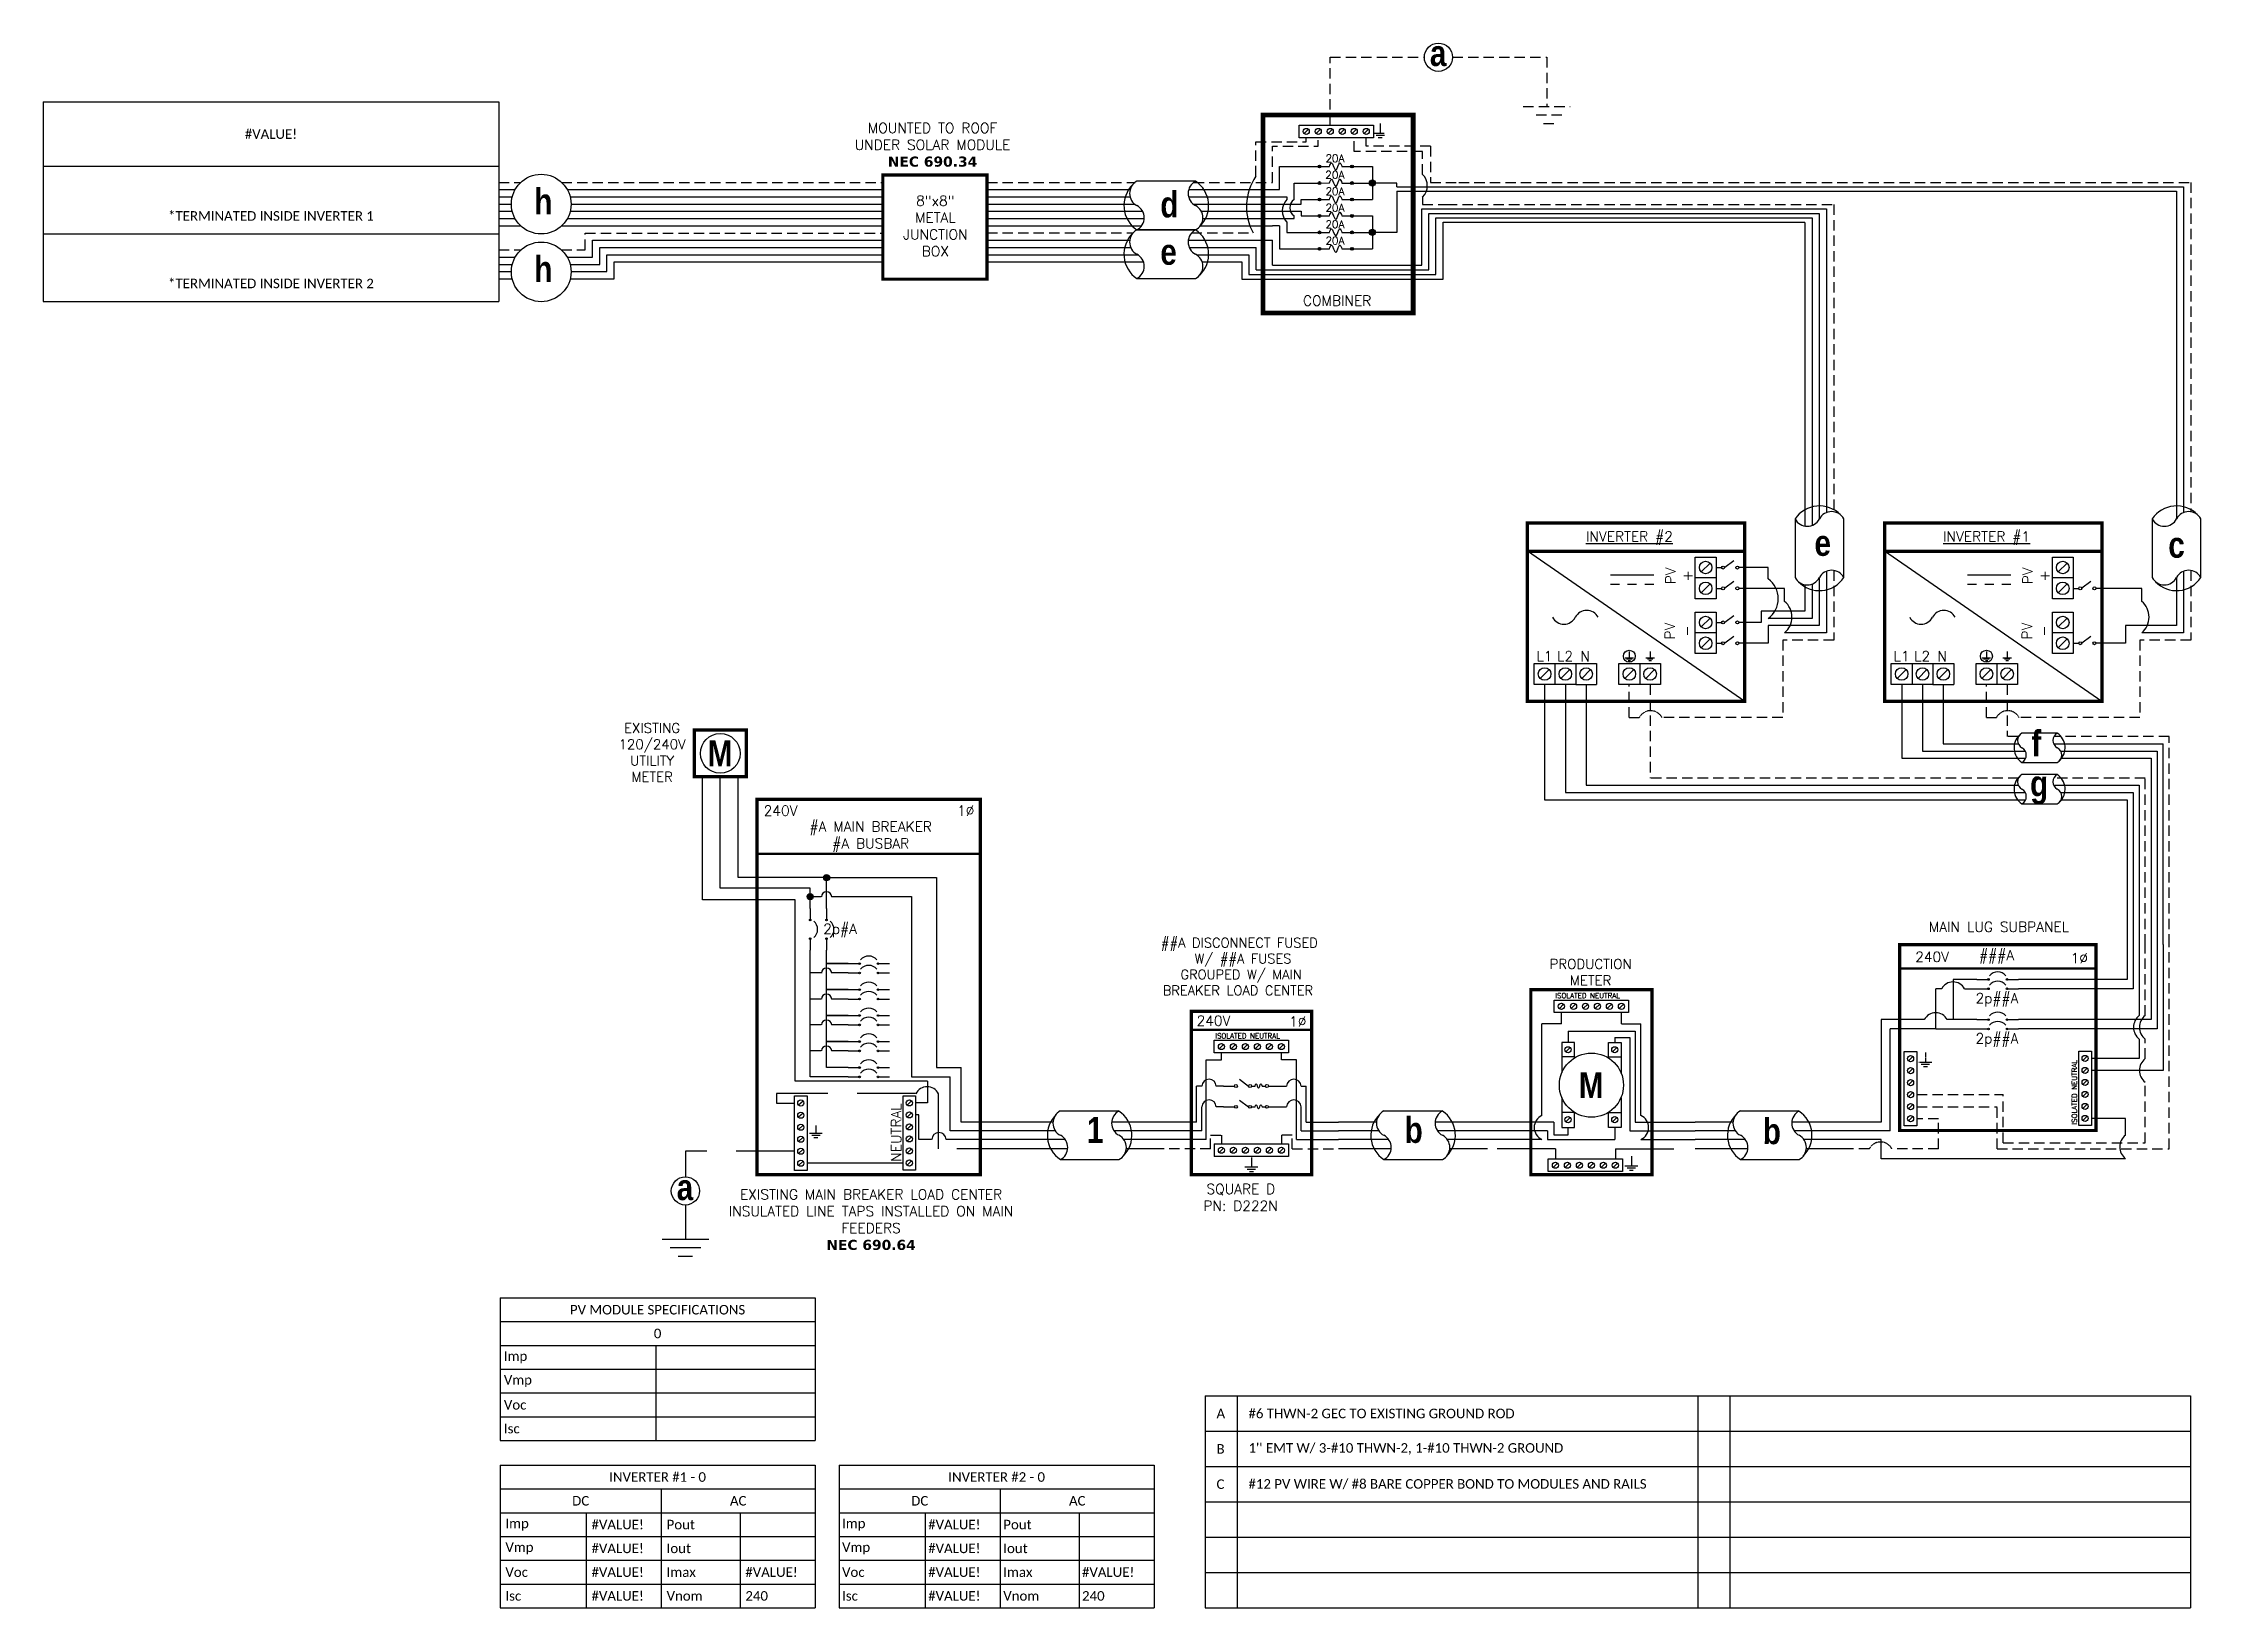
# Model space of a CAD drawing. Header units: feet. Extents: x 8018 to 8800, y 14552 to 15119.
import ezdxf

# ---------------------------------------------------------------- set-up
doc = ezdxf.new("R2010")
doc.units = ezdxf.units.FT
doc.header["$MEASUREMENT"] = 0
doc.linetypes.add('HIDDEN', pattern=[0.375, 0.25, -0.125])
for name, color, linetype in [('ONE LINE BLOCKS', 7, 'Continuous'), ('TABLES', 7, 'Continuous'), ('TEXT', 7, 'Continuous'), ('Z - TITLEBLOCK TXT', 7, 'Continuous')]:
    doc.layers.add(name, color=color, linetype=linetype)
doc.styles.add('ONE LINE TXT', font='techb___.ttf')
doc.styles.get("Standard").update_dxf_attribs({"font": 'simplex.shx'})

msp = doc.modelspace()

# ---------------------------------------------------------------- texts
at = {"layer": 'TABLES', "color": 1, "linetype": 'Continuous'}
for s, height, p in [('20A', 2.778, (8482.51, 15075.55)), ('20A', 2.778, (8482.47, 15069.58)), ('20A', 2.778, (8482.51, 15063.62)), ('20A', 2.778, (8482.5, 15051.7)), ('20A', 2.778, (8482.51, 15057.66)), ('20A', 2.778, (8482.51, 15045.74)), ('%%UINVERTER #2', 3.6576, (8576.94, 14938.09)), ('%%UINVERTER #1', 3.6576, (8706.37, 14938.09))]:
    msp.add_text(s, height=height, dxfattribs=at).set_placement(p)
at = {"layer": 'TEXT', "color": 1, "attachment_point": 5}
for s, width, gutter_width, insert, char_height in [(' \\PMOUNTED TO ROOF \\PUNDER SOLAR MODULE\\P{\\fVerdana|b1|i0|c0|p34;NEC 690.34}', 70.2138, 7.17, (8340.11, 15084.87), 3.6576), ('8"x8" METAL JUNCTION BOX ', 0.4767, 7.17, (8341.13, 15052.43), 3.6576), ('COMBINER', 1.1897, 7.17, (8486.75, 15025.37), 3.658), ('L1', 0.1481, 0.75, (8561.89, 14896.52), 3.658), ('L2', 0.1481, 0.75, (8569.35, 14896.55), 3.658), ('N', 0.1481, 0.75, (8576.6, 14896.49), 3.66), ('L1', 0.1481, 0.75, (8691.32, 14896.52), 3.658), ('L2', 0.1481, 0.75, (8698.78, 14896.55), 3.658), ('N', 0.1481, 0.75, (8706.03, 14896.49), 3.66)]:
    msp.add_mtext_dynamic_manual_height_columns(s, width=width, gutter_width=gutter_width, heights=[0], dxfattribs=dict(at, insert=insert, char_height=char_height))
at = {"layer": 'TEXT', "color": 1, "char_height": 3.658, "attachment_point": 5, "rotation": 90}
for s, width, insert in [('PV +', 2.8378, (8610.61, 14925.65)), ('PV +', 2.8378, (8740.04, 14925.65)), ('PV -', 2.8013, (8610.39, 14905.67)), ('PV -', 2.8013, (8739.82, 14905.67))]:
    msp.add_mtext_dynamic_manual_height_columns(s, width=width, gutter_width=0.75, heights=[0], dxfattribs=dict(at, insert=insert))
at = {"layer": 'Z - TITLEBLOCK TXT', "color": 1, "linetype": 'Continuous', "char_height": 9.3833, "attachment_point": 1, "style": 'ONE LINE TXT'}
for s, insert in [('{\\W1;\\C256;a}', (8520.37, 15119.76)), ('{\\W1;\\C256;h}', (8195.78, 15066.01)), ('{\\W1;\\C256;d}', (8422.67, 15064.94)), ('{\\W1;\\C256;h}', (8195.78, 15041.55)), ('{\\W1;\\C256;e}', (8422.67, 15047.76)), ('{\\W1;\\C256;e}', (8659.75, 14942.29)), ('{\\W1;\\C256;c}', (8787.99, 14941.6)), ('{\\W1;\\C256;f}', (8738.35, 14869.7)), ('{\\W1;\\C256;g}', (8737.89, 14855.12)), ('{\\W1;\\C256;1}', (8396.06, 14729.58)), ('{\\W1;\\C256;b}', (8511.22, 14729.58)), ('{\\W1;\\C256;b}', (8641.02, 14729.12))]:
    msp.add_mtext_dynamic_manual_height_columns(s, width=0.1385, gutter_width=2.13, heights=[0], dxfattribs=dict(at, insert=insert))

# ---------------------------------------------------------------- blocks, each defined once
blk = doc.blocks.new('*T12')
at = {"layer": 'Z - TITLEBLOCK TXT', "color": 0, "lineweight": -2, "transparency": 16777216}
for p, q in [((0, 0), (165.11, 0)), ((0, 0), (0, -72.27)), ((165.11, 0), (165.11, -72.27)), ((0, -23.32), (165.11, -23.32)), ((0, -47.8), (165.11, -47.8)), ((0, -72.27), (165.11, -72.27))]:
    blk.add_line(p, q, dxfattribs=at)
at = {"layer": 'Z - TITLEBLOCK TXT', "color": 0, "linetype": 'Continuous', "transparency": 16777216, "char_height": 3.4544, "width": 156.9097, "attachment_point": 5}
for s, insert in [('{\\fCalibri|b0|i0|c0;#VALUE!', (82.56, -11.66)), ('{\\fCalibri|b0|i0|c0;^J^J*TERMINATED INSIDE INVERTER 1', (82.56, -35.56)), ('{\\fCalibri|b0|i0|c0;^J^J*TERMINATED INSIDE INVERTER 2', (82.56, -60.03))]:
    blk.add_mtext(s, dxfattribs=dict(at, insert=insert))
blk = doc.blocks.new('*U20')
at = {"layer": 'ONE LINE BLOCKS', "linetype": 'Continuous'}
h = blk.add_hatch(color=1, dxfattribs=at)
h.dxf.hatch_style = 1
edge = h.paths.add_edge_path()
edge.add_arc((32.25, -12.65), 0.291, 0, 360)
h = blk.add_hatch(color=1, dxfattribs=at)
h.dxf.hatch_style = 1
edge = h.paths.add_edge_path()
edge.add_arc((38.92, -12.65), 0.291, 0, 360)
h = blk.add_hatch(color=1, dxfattribs=at)
h.dxf.hatch_style = 1
edge = h.paths.add_edge_path()
edge.add_arc((32.25, -16.02), 0.291, 0, 360)
h = blk.add_hatch(color=1, dxfattribs=at)
h.dxf.hatch_style = 1
edge = h.paths.add_edge_path()
edge.add_arc((38.92, -16.02), 0.291, 0, 360)
h = blk.add_hatch(color=1, dxfattribs=at)
h.dxf.hatch_style = 1
edge = h.paths.add_edge_path()
edge.add_arc((32.25, -27.21), 0.291, 0, 360)
h = blk.add_hatch(color=1, dxfattribs=at)
h.dxf.hatch_style = 1
edge = h.paths.add_edge_path()
edge.add_arc((32.25, -30.59), 0.291, 0, 360)
h = blk.add_hatch(color=1, dxfattribs=at)
h.dxf.hatch_style = 1
edge = h.paths.add_edge_path()
edge.add_arc((38.92, -27.21), 0.291, 0, 360)
h = blk.add_hatch(color=1, dxfattribs=at)
h.dxf.hatch_style = 1
edge = h.paths.add_edge_path()
edge.add_arc((38.92, -30.59), 0.291, 0, 360)
at = {"color": 7, "linetype": 'Continuous'}
for p, q in [((82.46, 0), (82.46, -12.65)), ((91.16, 0), (91.16, -27.21)), ((28.05, -12.65), (19.39, -12.65)), ((19.39, -12.65), (19.39, -27.21)), ((82.46, -12.65), (43.12, -12.65)), ((8.98, -27.21), (-6.7, -27.21)), ((-6.7, -27.21), (-6.7, -64.37)), ((28.05, -27.21), (17.22, -27.21)), ((91.16, -27.21), (43.12, -27.21)), ((-6.7, -64.37), (-20.02, -64.37))]:
    blk.add_line(p, q, dxfattribs=at)
at = {"color": 10, "linetype": 'Continuous'}
for p, q in [((84.64, 0), (84.64, -16.02)), ((93.34, 0), (93.34, -30.59)), ((13.1, -30.59), (13.1, -16.02)), ((15.27, -16.02), (13.1, -16.02)), ((23.51, -16.02), (28.05, -16.02)), ((84.64, -16.02), (43.12, -16.02)), ((13.1, -30.59), (-3.41, -30.59)), ((-3.41, -67.54), (-3.41, -30.59)), ((13.1, -30.59), (28.05, -30.59)), ((93.34, -30.59), (43.12, -30.59)), ((-3.41, -67.54), (-20.02, -67.54))]:
    blk.add_line(p, q, dxfattribs=at)
at = {"color": 253, "linetype": 'Continuous'}
for p, q in [((86.81, 0), (86.81, -25.72)), ((95.51, 0), (95.51, -45.61)), ((86.81, -34.27), (86.81, -41.26)), ((86.81, -41.26), (69.51, -41.26)), ((95.51, -45.61), (69.51, -45.61)), ((81.85, -63.01), (69.51, -63.01)), ((81.85, -69.04), (81.85, -63.01)), ((-6.7, -70.59), (-20.02, -70.59)), ((-6.7, -77.59), (-6.7, -70.59)), ((81.85, -77.59), (-6.7, -77.59))]:
    blk.add_line(p, q, dxfattribs=at)
at = {"color": 10, "linetype": 'Continuous'}
blk.add_arc((19.39, -18.18), 4.65, 27.66392, 152.33608, dxfattribs=at)
at = {"color": 7, "linetype": 'Continuous'}
blk.add_arc((13.1, -29.37), 4.65, 27.66392, 152.33608, dxfattribs=at)
at = {"color": 253, "linetype": 'Continuous'}
for centre in [(90.39, -29.99), (85.42, -73.31)]:
    blk.add_arc(centre, 5.58, 129.92155, 230.07845, dxfattribs=at)
at = {"layer": 'ONE LINE BLOCKS', "lineweight": 50}
blk.add_line((0, -8.7), (71.17, -8.7), dxfattribs=at)
at = {"layer": 'ONE LINE BLOCKS', "lineweight": 50, "const_width": 1.19}
blk.add_lwpolyline([(0, -67.37), (0, 0), (71.17, 0), (71.17, -67.37)], close=True, dxfattribs=at)
at = {"layer": 'TEXT', "color": 92, "linetype": 'HIDDEN', "ltscale": 15}
for p, q in [((88.99, -25.72), (88.99, 0)), ((97.69, -74.03), (97.69, 0)), ((88.99, -41.34), (88.99, -34.27)), ((6.27, -54.39), (37.56, -54.39)), ((37.56, -71.85), (37.56, -54.39)), ((88.99, -71.85), (88.99, -49.89)), ((6.27, -58.74), (35.36, -58.74)), ((35.36, -74.03), (35.36, -58.74)), ((14.11, -63.09), (6.27, -63.09)), ((14.11, -74.03), (14.11, -63.09)), ((-11.01, -74.03), (-20.02, -74.03)), ((14.11, -74.03), (-2.77, -74.03)), ((35.36, -74.03), (97.69, -74.03)), ((37.56, -71.85), (88.99, -71.85))]:
    blk.add_line(p, q, dxfattribs=at)
at = {"layer": 'TEXT', "color": 92, "linetype": 'HIDDEN', "flags": 128}
for points in [[(7.04, -42.61), (11.72, -42.61)], [(10.91, -43.48), (7.85, -43.48)], [(10.1, -44.35), (8.66, -44.35)], [(9.38, -39.11), (9.38, -42.61)]]:
    blk.add_lwpolyline(points, dxfattribs=at)
at = {"layer": 'TEXT', "color": 92, "linetype": 'Continuous', "ltscale": 4}
for centre in [(92.46, -29.99), (92.46, -45.61)]:
    blk.add_arc(centre, 5.51, 129.05896, 230.94104, dxfattribs=at)
at = {"layer": 'TEXT', "color": 92, "linetype": 'HIDDEN', "ltscale": 0.3}
blk.add_arc((-6.89, -76.19), 4.65, 27.66392, 152.33608, dxfattribs=at)
at = {"layer": 'Z - TITLEBLOCK TXT', "color": 1, "linetype": 'Continuous'}
for p, q in [((1.73, -65.68), (1.73, -38.74)), ((1.73, -38.74), (6.27, -38.74)), ((6.27, -38.74), (6.27, -65.68)), ((64.97, -65.61), (64.97, -38.67)), ((64.97, -38.67), (69.51, -38.67)), ((69.51, -38.67), (69.51, -65.61)), ((6.27, -65.68), (1.73, -65.68)), ((69.51, -65.61), (64.97, -65.61))]:
    blk.add_line(p, q, dxfattribs=at)
at = {"layer": 'Z - TITLEBLOCK TXT', "color": 4, "linetype": 'Continuous'}
for p, q in [((4.79, -40.55), (3.22, -42.12)), ((4.79, -44.9), (3.22, -46.47)), ((68.02, -40.48), (66.45, -42.05)), ((68.02, -44.83), (66.45, -46.4)), ((4.79, -49.25), (3.22, -50.82)), ((4.79, -53.6), (3.22, -55.17)), ((68.02, -49.18), (66.45, -50.75)), ((68.02, -53.53), (66.45, -55.1)), ((4.79, -57.95), (3.22, -59.52)), ((4.79, -62.3), (3.22, -63.87)), ((68.02, -57.88), (66.45, -59.45)), ((68.02, -62.23), (66.45, -63.8))]:
    blk.add_line(p, q, dxfattribs=at)
at = {"layer": 'Z - TITLEBLOCK TXT', "color": 1, "linetype": 'Continuous', "flags": 128}
for points in [[(28.05, -12.65), (32.25, -12.65)], [(28.05, -12.65), (32.25, -12.65)], [(38.92, -12.65), (43.12, -12.65)], [(28.05, -16.02), (32.25, -16.02)], [(28.05, -16.02), (32.25, -16.02)], [(38.92, -16.02), (43.12, -16.02)], [(28.05, -27.21), (32.25, -27.21)], [(28.05, -27.21), (32.25, -27.21)], [(28.05, -30.59), (32.25, -30.59)], [(28.05, -30.59), (32.25, -30.59)], [(38.92, -27.21), (43.12, -27.21)], [(38.92, -30.59), (43.12, -30.59)]]:
    blk.add_lwpolyline(points, dxfattribs=at)
at = {"layer": 'Z - TITLEBLOCK TXT', "color": 1, "linetype": 'Continuous'}
for centre in [(32.25, -12.65), (38.92, -12.65), (32.25, -16.02), (38.92, -16.02), (32.25, -27.21), (32.25, -30.59), (38.92, -27.21), (38.92, -30.59)]:
    blk.add_circle(centre, 0.291, dxfattribs=at)
at = {"layer": 'Z - TITLEBLOCK TXT', "color": 4, "linetype": 'Continuous'}
for centre in [(4, -41.33), (4, -45.69), (67.24, -41.26), (67.24, -45.61), (4, -50.04), (4, -54.39), (67.24, -49.96), (67.24, -54.31), (4, -58.74), (4, -63.09), (67.24, -58.66), (67.24, -63.01)]:
    blk.add_circle(centre, 1.11, dxfattribs=at)
at = {"layer": 'Z - TITLEBLOCK TXT', "color": 1, "linetype": 'Continuous'}
for centre in [(35.58, -13.84), (35.58, -17.22), (35.58, -28.4), (35.58, -31.78)]:
    blk.add_arc(centre, 3.93, 40.3392, 139.6608, dxfattribs=at)
at = {"layer": 'TABLES', "color": 1, "linetype": 'Continuous'}
for p in [(27.55, -21.26), (27.55, -35.82)]:
    blk.add_text('2p##A', height=3.658, dxfattribs=at).set_placement(p)
at = {"layer": 'TABLES', "color": 4, "linetype": 'Continuous'}
blk.add_text('ISOLATED NEUTRAL', height=1.8743, rotation=90, dxfattribs=at).set_placement((64.31, -65.25))
at = {"layer": 'TEXT', "color": 1, "attachment_point": 5}
for s, width, gutter_width, insert, char_height in [('MAIN LUG SUBPANEL ', 62.3984, 7.17, (36.04, 6.43), 3.6576), ('240V', 0.1481, 0.75, (11.79, -4.45), 3.658), ('###A', 0.1481, 0.75, (35.17, -4.45), 3.658), ('1∅', 0.1481, 0.75, (65.15, -4.96), 3.658)]:
    blk.add_mtext_dynamic_manual_height_columns(s, width=width, gutter_width=gutter_width, heights=[0], dxfattribs=dict(at, insert=insert, char_height=char_height))
blk = doc.blocks.new('M_METER PAN')
at = {"color": 253, "linetype": 'Continuous'}
for p, q in [((4.73, 8.02), (4.73, 8.75)), ((8.59, 8.02), (8.59, 8.75)), ((4.73, 8.02), (3.48, 8.02)), ((3.48, 2.14), (3.48, 8.02)), ((8.59, 8.02), (9.84, 8.02)), ((9.84, 2.14), (9.84, 8.02)), ((3.48, 0.61), (0, 0.61)), ((9.84, 0.61), (13.32, 0.61))]:
    blk.add_line(p, q, dxfattribs=at)
at = {"color": 7, "linetype": 'Continuous'}
for p, q in [((5.16, 7.56), (5.16, 6.82)), ((5.16, 7.56), (9.47, 7.56)), ((9.47, 7.56), (9.47, 1.71)), ((4.25, 1.71), (0, 1.71)), ((4.25, 1.71), (4.25, 0.9)), ((9.47, 1.71), (13.32, 1.71)), ((4.25, 0.9), (5.16, 0.9)), ((5.16, 0.9), (5.16, 1.37))]:
    blk.add_line(p, q, dxfattribs=at)
at = {"color": 10, "linetype": 'Continuous'}
for p, q in [((8.16, 7.14), (8.16, 6.82)), ((8.16, 7.14), (9.12, 7.14)), ((9.12, 7.14), (9.12, 1.15)), ((3.83, 1.15), (0, 1.15)), ((3.83, 1.15), (3.83, 0.61)), ((3.83, 0.61), (8.16, 0.61)), ((8.16, 1.37), (8.16, 0.61)), ((9.12, 1.15), (13.32, 1.15))]:
    blk.add_line(p, q, dxfattribs=at)
at = {"color": 1, "linetype": 'Continuous'}
for p, q in [((5.57, 5.9), (4.76, 5.9)), ((7.76, 5.9), (8.56, 5.9)), ((5.57, 2.33), (4.76, 2.33)), ((7.76, 2.33), (8.56, 2.33))]:
    blk.add_line(p, q, dxfattribs=at)
at = {"color": 253, "linetype": 'Continuous'}
for centre, start, end in [((3.82, 1.37), 113.9997, 246.0003), ((9.5, 1.37), 293.9997, 66.0003)]:
    blk.add_arc(centre, 0.835, start, end, dxfattribs=at)
at = {"layer": 'ONE LINE BLOCKS', "lineweight": 50, "const_width": 0.21}
blk.add_lwpolyline([(2.77, -1.65), (2.77, 10.22), (10.55, 10.22), (10.55, -1.65)], close=True, dxfattribs=at)
at = {"layer": 'TEXT', "color": 92, "linetype": 'HIDDEN', "ltscale": 15}
for p, q in [((4.35, 0), (0, 0)), ((4.35, 0), (4.35, -0.65)), ((8.2, 0), (8.2, -0.65)), ((8.2, 0), (13.32, 0))]:
    blk.add_line(p, q, dxfattribs=at)
at = {"layer": 'TEXT', "color": 92, "linetype": 'Continuous', "flags": 128}
for points in [[(8.81, -1.08), (9.64, -1.08)], [(9.5, -1.23), (8.96, -1.23)], [(9.35, -1.38), (9.1, -1.38)], [(9.23, -0.46), (9.23, -1.08)]]:
    blk.add_lwpolyline(points, dxfattribs=at)
at = {"layer": 'TEXT', "linetype": 'Continuous'}
blk.add_circle((6.66, 4.09), 2.06, dxfattribs=at)
at = {"layer": 'Z - TITLEBLOCK TXT', "color": 1, "linetype": 'Continuous'}
for p, q in [((4.27, 8.75), (4.27, 9.55)), ((4.27, 9.55), (9.05, 9.55)), ((9.05, 8.75), (4.27, 8.75)), ((9.05, 9.55), (9.05, 8.75)), ((4.76, 6.82), (4.76, 4.89)), ((5.57, 6.82), (4.76, 6.82)), ((5.57, 5.84), (5.57, 6.82)), ((7.76, 5.84), (7.76, 6.82)), ((7.76, 6.82), (8.56, 6.82)), ((8.56, 6.82), (8.56, 4.89)), ((4.76, 3.3), (4.76, 1.37)), ((8.56, 3.3), (8.56, 1.37)), ((5.57, 1.37), (5.57, 2.35)), ((7.76, 1.37), (7.76, 2.35)), ((4.76, 1.37), (5.57, 1.37)), ((8.56, 1.37), (7.76, 1.37)), ((3.89, -1.45), (3.89, -0.65)), ((3.89, -0.65), (8.66, -0.65)), ((8.66, -0.65), (8.66, -1.45)), ((8.66, -1.45), (3.89, -1.45))]:
    blk.add_line(p, q, dxfattribs=at)
at = {"layer": 'Z - TITLEBLOCK TXT', "color": 4, "linetype": 'Continuous'}
for p, q in [((4.87, 9.29), (4.6, 9.01)), ((5.64, 9.29), (5.37, 9.01)), ((6.42, 9.29), (6.14, 9.01)), ((7.19, 9.29), (6.91, 9.01)), ((7.96, 9.29), (7.68, 9.01)), ((8.73, 9.29), (8.45, 9.01)), ((5.3, 6.5), (5.02, 6.22)), ((8.3, 6.5), (8.02, 6.22)), ((5.3, 2.01), (5.02, 1.73)), ((8.3, 2.01), (8.02, 1.73)), ((4.49, -0.91), (4.21, -1.19)), ((5.26, -0.91), (4.98, -1.19)), ((6.03, -0.91), (5.75, -1.19)), ((6.8, -0.91), (6.52, -1.19)), ((7.57, -0.91), (7.29, -1.19)), ((8.34, -0.91), (8.06, -1.19))]:
    blk.add_line(p, q, dxfattribs=at)
for centre in [(4.73, 9.15), (5.51, 9.15), (6.28, 9.15), (7.05, 9.15), (7.82, 9.15), (8.59, 9.15), (5.16, 6.36), (8.16, 6.36), (5.16, 1.87), (8.16, 1.87), (4.35, -1.05), (5.12, -1.05), (5.89, -1.05), (6.66, -1.05), (7.43, -1.05), (8.2, -1.05)]:
    blk.add_circle(centre, 0.197, dxfattribs=at)
at = {"layer": 'TABLES', "color": 4, "linetype": 'Continuous'}
blk.add_text('ISOLATED NEUTRAL', height=0.3321, dxfattribs=at).set_placement((4.34, 9.67))
at = {"layer": 'TEXT', "color": 1, "insert": (6.61, 11.34), "char_height": 0.6278, "attachment_point": 5}
blk.add_mtext_dynamic_manual_height_columns('PRODUCTION METER', width=1.3203, gutter_width=7.17, heights=[0], dxfattribs=at)
at = {"layer": 'Z - TITLEBLOCK TXT', "color": 253, "linetype": 'Continuous', "style": 'ONE LINE TXT'}
blk.add_text('M', height=1.66, dxfattribs=at).set_placement((5.85, 3.26))
blk = doc.blocks.new('*U19')
at = {"color": 0}
blk.add_blockref('M_METER PAN', (0, 0), dxfattribs=at)
blk = doc.blocks.new('M_MAIN DISCONNECT')
at = {"color": 253, "linetype": 'Continuous'}
for p, q in [((10.94, -17.67), (10.94, -15.06)), ((32.69, -17.67), (32.69, -15.06)), ((5.45, -46.43), (5.45, -17.67)), ((5.45, -17.67), (10.94, -17.67)), ((38.18, -17.67), (32.69, -17.67)), ((38.18, -46.43), (38.18, -17.67)), ((5.45, -46.43), (-9.78, -46.43)), ((38.18, -46.43), (53.41, -46.43))]:
    blk.add_line(p, q, dxfattribs=at)
at = {"color": 7, "linetype": 'Continuous'}
for p, q in [((1.95, -40.22), (1.95, -27.1)), ((3.81, -27.1), (1.95, -27.1)), ((11.72, -27.1), (9.09, -27.1)), ((31.91, -27.1), (34.54, -27.1)), ((39.82, -27.1), (41.69, -27.1)), ((41.69, -40.22), (41.69, -27.1)), ((1.95, -40.22), (-9.78, -40.22)), ((41.69, -40.22), (53.41, -40.22))]:
    blk.add_line(p, q, dxfattribs=at)
at = {"color": 1, "linetype": 'Continuous'}
for p, q in [((21.88, -27.1), (23.12, -27.1)), ((25.67, -27.11), (26.91, -27.11)), ((21.88, -34.64), (23.12, -34.64)), ((25.67, -34.64), (26.91, -34.64))]:
    blk.add_line(p, q, dxfattribs=at)
at = {"color": 10, "linetype": 'Continuous'}
for p, q in [((3.81, -43.39), (3.81, -34.64)), ((11.72, -34.64), (9.09, -34.64)), ((31.91, -34.64), (34.54, -34.64)), ((39.82, -43.39), (39.82, -34.64)), ((3.81, -43.39), (-9.78, -43.39)), ((39.82, -43.39), (53.41, -43.39))]:
    blk.add_line(p, q, dxfattribs=at)
at = {"color": 7, "linetype": 'Continuous'}
for centre in [(6.45, -27.26), (37.18, -27.26)]:
    blk.add_arc(centre, 2.64, 3.28193, 176.71807, dxfattribs=at)
at = {"color": 10, "linetype": 'Continuous'}
for centre in [(6.45, -34.79), (37.18, -34.79)]:
    blk.add_arc(centre, 2.64, 3.28193, 176.71807, dxfattribs=at)
at = {"color": 1, "linetype": 'Continuous'}
for points in [[(23.12, -27.1), (23.5, -26.34), (24.4, -27.87), (25.22, -26.34), (25.67, -27.11)], [(23.12, -34.64), (23.5, -33.88), (24.4, -35.4), (25.22, -33.88), (25.67, -34.64)]]:
    blk.add_spline(points, degree=3, dxfattribs=at)
at = {"layer": 'ONE LINE BLOCKS', "lineweight": 50}
blk.add_line((0, -6.77), (43.61, -6.77), dxfattribs=at)
at = {"layer": 'ONE LINE BLOCKS', "lineweight": 50, "const_width": 1.19}
blk.add_lwpolyline([(0, -59.17), (0, 0), (43.61, 0), (43.61, -59.17)], close=True, dxfattribs=at)
at = {"layer": 'TEXT', "color": 92, "linetype": 'HIDDEN', "ltscale": 15}
for p, q in [((7.03, -49.88), (7.03, -44.94)), ((7.03, -44.94), (10.94, -44.94)), ((10.94, -44.94), (10.94, -48.08)), ((36.6, -44.94), (32.69, -44.94)), ((32.69, -44.94), (32.69, -48.08)), ((36.6, -49.88), (36.6, -44.94)), ((7.03, -49.88), (-9.78, -49.88)), ((36.6, -49.88), (53.41, -49.88))]:
    blk.add_line(p, q, dxfattribs=at)
at = {"layer": 'TEXT', "color": 92, "linetype": 'Continuous', "flags": 128}
for points in [[(21.82, -52.94), (21.82, -56.44)], [(19.48, -56.44), (24.16, -56.44)], [(23.35, -57.31), (20.29, -57.31)], [(22.53, -58.18), (21.1, -58.18)]]:
    blk.add_lwpolyline(points, dxfattribs=at)
at = {"layer": 'Z - TITLEBLOCK TXT', "color": 1, "linetype": 'Continuous'}
for p, q in [((8.34, -15.06), (8.34, -10.52)), ((8.34, -10.52), (35.29, -10.52)), ((35.29, -15.06), (8.34, -15.06)), ((35.29, -10.52), (35.29, -15.06)), ((11.72, -27.1), (15.64, -27.1)), ((17.54, -24.65), (20.8, -27.1)), ((27.99, -27.11), (31.91, -27.11)), ((11.72, -34.64), (15.64, -34.64)), ((17.54, -32.19), (20.8, -34.63)), ((27.99, -34.64), (31.91, -34.64)), ((8.34, -48.08), (35.29, -48.08)), ((8.34, -48.08), (8.34, -52.62)), ((35.29, -52.62), (8.34, -52.62)), ((35.29, -48.08), (35.29, -52.62))]:
    blk.add_line(p, q, dxfattribs=at)
at = {"layer": 'Z - TITLEBLOCK TXT', "color": 4, "linetype": 'Continuous'}
for p, q in [((11.73, -12), (10.15, -13.58)), ((16.08, -12), (14.5, -13.58)), ((20.43, -12), (18.86, -13.58)), ((24.78, -12), (23.21, -13.58)), ((29.13, -12), (27.56, -13.58)), ((33.48, -12), (31.91, -13.58)), ((11.73, -49.56), (10.15, -51.13)), ((16.08, -49.56), (14.5, -51.13)), ((20.43, -49.56), (18.86, -51.13)), ((24.78, -49.56), (23.21, -51.13)), ((29.13, -49.56), (27.56, -51.13)), ((33.48, -49.56), (31.91, -51.13))]:
    blk.add_line(p, q, dxfattribs=at)
for centre in [(10.94, -12.79), (15.29, -12.79), (19.64, -12.79), (23.99, -12.79), (28.34, -12.79), (32.69, -12.79), (10.94, -50.35), (15.29, -50.35), (19.64, -50.35), (23.99, -50.35), (28.34, -50.35), (32.69, -50.35)]:
    blk.add_circle(centre, 1.11, dxfattribs=at)
at = {"layer": 'Z - TITLEBLOCK TXT', "color": 1, "linetype": 'Continuous'}
for centre in [(16.18, -27.1), (21.34, -27.1), (27.45, -27.11), (16.18, -34.64), (21.34, -34.64), (27.45, -34.64)]:
    blk.add_circle(centre, 0.541, dxfattribs=at)
at = {"layer": 'TABLES', "color": 4, "linetype": 'Continuous'}
blk.add_text('ISOLATED NEUTRAL', height=1.8743, dxfattribs=at).set_placement((8.7, -9.86))
at = {"layer": 'TEXT', "color": 1}
for s, width, gutter_width, heights, insert, char_height, attachment_point in [('\\A1;\\pi4.2812;##A DISCONNECT FUSED \\P\\pi16.454;W/ ##A FUSES\\P\\pi11.355;GROUPED W/ MAIN \\P\\pi4.9392;BREAKER LOAD CENTER', 71.8931, 92.23, [24.13], (-15.26, 26.55), 3.4544, 1), ('240V', 0.1481, 0.75, [0], (8.07, -3.44), 3.658, 5), ('1∅', 0.1481, 0.75, [0], (38.63, -3.74), 3.658, 5), ('\\A1;\\pi3.6942,t21.982;SQUARE D\\P\\pi2.5621,t20.85;PN: D222N', 35.0816, 28.88, [13.54], (1.84, -62.59), 3.6576, 1)]:
    blk.add_mtext_dynamic_manual_height_columns(s, width=width, gutter_width=gutter_width, heights=heights, dxfattribs=dict(at, insert=insert, char_height=char_height, attachment_point=attachment_point))
blk = doc.blocks.new('*U18')
blk.add_blockref('M_MAIN DISCONNECT', (0, 0))
blk = doc.blocks.new('*U9')
at = {"color": 7, "linetype": 'Continuous'}
for p, q in [((2.44, 1.71), (0, 1.71)), ((6.67, 2.43), (2.91, 2.43)), ((9.57, 1.71), (6.2, 1.71)), ((2.91, -0.69), (6.67, -0.69))]:
    blk.add_line(p, q, dxfattribs=at)
at = {"color": 10, "linetype": 'Continuous'}
for p, q in [((2.59, 1.15), (0, 1.15)), ((9.57, 1.15), (6.35, 1.15))]:
    blk.add_line(p, q, dxfattribs=at)
at = {"color": 253, "linetype": 'Continuous'}
for p, q in [((3.21, 0.61), (0, 0.61)), ((9.57, 0.61), (6.97, 0.61))]:
    blk.add_line(p, q, dxfattribs=at)
at = {"color": 7, "linetype": 'Continuous'}
for centre, start, end in [((3.94, 0.87), 133.9732, 236.4265), ((5.63, 0.87), 313.9732, 56.4265)]:
    blk.add_arc(centre, 1.87, start, end, dxfattribs=at)
at = {"layer": 'TEXT', "color": 92, "linetype": 'HIDDEN', "ltscale": 15}
for p, q in [((3.37, 0), (0, 0)), ((9.57, 0), (7.14, 0))]:
    blk.add_line(p, q, dxfattribs=at)
at = {"layer": 'Z - TITLEBLOCK TXT', "linetype": 'Continuous'}
for centre, start, end in [((3.31, 1.65), 117.6639, 242.3361), ((7.08, 1.65), 117.6639, 242.3361), ((2.5, 0.09), 297.6639, 62.3361), ((6.26, 0.09), 297.6639, 62.3361)]:
    blk.add_arc(centre, 0.882, start, end, dxfattribs=at)
blk = doc.blocks.new('M_LINE TAPS')
at = {"layer": 'ONE LINE BLOCKS', "linetype": 'Continuous'}
h = blk.add_hatch(color=254, dxfattribs=at)
h.dxf.hatch_style = 1
edge = h.paths.add_edge_path()
edge.add_arc((-12.11, 17.42), 0.197, 0, 360)
h = blk.add_hatch(color=254, dxfattribs=at)
h.dxf.hatch_style = 1
edge = h.paths.add_edge_path()
edge.add_arc((-13.16, 16.19), 0.197, 0, 360)
h = blk.add_hatch(color=1, dxfattribs=at)
h.dxf.hatch_style = 1
edge = h.paths.add_edge_path()
edge.add_arc((-13.16, 14.69), 0.0515, 0, 360)
h = blk.add_hatch(color=1, dxfattribs=at)
h.dxf.hatch_style = 1
edge = h.paths.add_edge_path()
edge.add_arc((-12.11, 14.69), 0.0515, 0, 360)
h = blk.add_hatch(color=1, dxfattribs=at)
h.dxf.hatch_style = 1
edge = h.paths.add_edge_path()
edge.add_arc((-13.16, 13.5), 0.0515, 0, 360)
h = blk.add_hatch(color=1, dxfattribs=at)
h.dxf.hatch_style = 1
edge = h.paths.add_edge_path()
edge.add_arc((-12.11, 13.5), 0.0515, 0, 360)
h = blk.add_hatch(color=1, dxfattribs=at)
h.dxf.hatch_style = 1
edge = h.paths.add_edge_path()
edge.add_arc((-9.99, 11.89), 0.0515, 0, 360)
h = blk.add_hatch(color=1, dxfattribs=at)
h.dxf.hatch_style = 1
edge = h.paths.add_edge_path()
edge.add_arc((-9.99, 11.29), 0.0515, 0, 360)
h = blk.add_hatch(color=1, dxfattribs=at)
h.dxf.hatch_style = 1
edge = h.paths.add_edge_path()
edge.add_arc((-8.81, 11.89), 0.0515, 0, 360)
h = blk.add_hatch(color=1, dxfattribs=at)
h.dxf.hatch_style = 1
edge = h.paths.add_edge_path()
edge.add_arc((-8.81, 11.29), 0.0515, 0, 360)
h = blk.add_hatch(color=1, dxfattribs=at)
h.dxf.hatch_style = 1
edge = h.paths.add_edge_path()
edge.add_arc((-9.99, 10.22), 0.0515, 0, 360)
h = blk.add_hatch(color=1, dxfattribs=at)
h.dxf.hatch_style = 1
edge = h.paths.add_edge_path()
edge.add_arc((-8.81, 10.22), 0.0515, 0, 360)
h = blk.add_hatch(color=1, dxfattribs=at)
h.dxf.hatch_style = 1
edge = h.paths.add_edge_path()
edge.add_arc((-9.99, 9.62), 0.0515, 0, 360)
h = blk.add_hatch(color=1, dxfattribs=at)
h.dxf.hatch_style = 1
edge = h.paths.add_edge_path()
edge.add_arc((-9.99, 8.56), 0.0515, 0, 360)
h = blk.add_hatch(color=1, dxfattribs=at)
h.dxf.hatch_style = 1
edge = h.paths.add_edge_path()
edge.add_arc((-8.81, 9.62), 0.0515, 0, 360)
h = blk.add_hatch(color=1, dxfattribs=at)
h.dxf.hatch_style = 1
edge = h.paths.add_edge_path()
edge.add_arc((-8.81, 8.56), 0.0515, 0, 360)
h = blk.add_hatch(color=1, dxfattribs=at)
h.dxf.hatch_style = 1
edge = h.paths.add_edge_path()
edge.add_arc((-9.99, 7.96), 0.0515, 0, 360)
h = blk.add_hatch(color=1, dxfattribs=at)
h.dxf.hatch_style = 1
edge = h.paths.add_edge_path()
edge.add_arc((-9.99, 6.89), 0.0515, 0, 360)
h = blk.add_hatch(color=1, dxfattribs=at)
h.dxf.hatch_style = 1
edge = h.paths.add_edge_path()
edge.add_arc((-8.81, 7.96), 0.0515, 0, 360)
h = blk.add_hatch(color=1, dxfattribs=at)
h.dxf.hatch_style = 1
edge = h.paths.add_edge_path()
edge.add_arc((-8.81, 6.89), 0.0515, 0, 360)
h = blk.add_hatch(color=1, dxfattribs=at)
h.dxf.hatch_style = 1
edge = h.paths.add_edge_path()
edge.add_arc((-9.99, 6.29), 0.0515, 0, 360)
h = blk.add_hatch(color=1, dxfattribs=at)
h.dxf.hatch_style = 1
edge = h.paths.add_edge_path()
edge.add_arc((-8.81, 6.29), 0.0515, 0, 360)
h = blk.add_hatch(color=1, dxfattribs=at)
h.dxf.hatch_style = 1
edge = h.paths.add_edge_path()
edge.add_arc((-9.99, 5.22), 0.0515, 0, 360)
h = blk.add_hatch(color=1, dxfattribs=at)
h.dxf.hatch_style = 1
edge = h.paths.add_edge_path()
edge.add_arc((-9.99, 4.62), 0.0515, 0, 360)
h = blk.add_hatch(color=1, dxfattribs=at)
h.dxf.hatch_style = 1
edge = h.paths.add_edge_path()
edge.add_arc((-8.81, 5.22), 0.0515, 0, 360)
h = blk.add_hatch(color=1, dxfattribs=at)
h.dxf.hatch_style = 1
edge = h.paths.add_edge_path()
edge.add_arc((-8.81, 4.62), 0.0515, 0, 360)
at = {"color": 155, "true_color": 0x647190}
blk.add_line((-16.57, 22.43), (-2.23, 22.43), dxfattribs=at)
at = {"color": 10, "linetype": 'Continuous'}
for p, q in [((-4.18, 1.15), (-4.18, 4.62)), ((-3.46, 4.62), (-3.46, 4.62)), ((0, 1.15), (-4.18, 1.15))]:
    blk.add_line(p, q, dxfattribs=at)
at = {"color": 7, "linetype": 'Continuous'}
for p, q in [((-3.46, 1.71), (-3.46, 5.22)), ((0, 1.71), (-3.46, 1.71))]:
    blk.add_line(p, q, dxfattribs=at)
at = {"color": 253, "linetype": 'Continuous'}
for p, q in [((-6.18, 2.18), (-6.39, 2.18)), ((-6.18, 0.61), (-6.18, 2.18)), ((-5.36, 0.61), (-6.18, 0.61)), ((0, 0.61), (-4.42, 0.61))]:
    blk.add_line(p, q, dxfattribs=at)
at = {"color": 7, "linetype": 'Continuous'}
blk.add_circle((-21.17, -2.7), 0.906, dxfattribs=at)
at = {"color": 253, "linetype": 'Continuous'}
blk.add_arc((-4.89, 0.58), 0.468, 3.2819, 176.7181, dxfattribs=at)
at = {"layer": 'ONE LINE BLOCKS', "lineweight": 50}
blk.add_line((-16.57, 18.95), (-2.23, 18.95), dxfattribs=at)
at = {"layer": 'ONE LINE BLOCKS', "lineweight": 50, "const_width": 0.21}
for points in [[(-20.6, 23.9), (-20.6, 26.89), (-17.26, 26.89), (-17.26, 23.9)], [(-16.57, -1.65), (-16.57, 22.43), (-2.23, 22.43), (-2.23, -1.65)]]:
    blk.add_lwpolyline(points, close=True, dxfattribs=at)
at = {"layer": 'TEXT', "color": 92, "linetype": 'HIDDEN', "ltscale": 15}
for p, q in [((-6.39, 3.55), (-15.33, 3.55)), ((-15.33, 3.55), (-15.33, 2.94)), ((-15.33, 2.94), (-14.16, 2.94)), ((-4.92, 0), (-4.92, 3.55)), ((0, 0), (-4.92, 0)), ((-14.16, -0.15), (-21.17, -0.15)), ((-21.17, -0.15), (-21.17, -1.8)), ((-21.17, -3.61), (-21.17, -5.8))]:
    blk.add_line(p, q, dxfattribs=at)
at = {"layer": 'TEXT', "color": 92, "linetype": 'Continuous', "ltscale": 15}
blk.add_line((-7.19, -0.92), (-13.36, -0.92), dxfattribs=at)
at = {"layer": 'TEXT', "color": 92, "linetype": 'Continuous', "flags": 128}
for points in [[(-12.79, 1.51), (-12.79, 1.01)], [(-13.2, 1.01), (-12.38, 1.01)], [(-12.52, 0.85), (-13.06, 0.85)], [(-12.66, 0.7), (-12.92, 0.7)]]:
    blk.add_lwpolyline(points, dxfattribs=at)
at = {"layer": 'TEXT', "color": 92, "linetype": 'Continuous', "ltscale": 4, "flags": 128}
for points in [[(-22.67, -5.8), (-19.67, -5.8)], [(-20.19, -6.36), (-22.15, -6.36)], [(-20.71, -6.91), (-21.63, -6.91)]]:
    blk.add_lwpolyline(points, dxfattribs=at)
at = {"layer": 'TEXT', "linetype": 'Continuous'}
blk.add_circle((-18.93, 25.39), 1.27, dxfattribs=at)
at = {"layer": 'TEXT', "color": 92, "linetype": 'Continuous', "ltscale": 0.3}
blk.add_arc((-5.65, 3.16), 0.824, 27.6639, 152.3361, dxfattribs=at)
at = {"layer": 'Z - TITLEBLOCK TXT', "color": 253, "linetype": 'Continuous'}
for p, q in [((-20.08, 15.98), (-20.08, 23.9)), ((-14.13, 15.98), (-20.08, 15.98)), ((-14.13, 4.34), (-14.13, 15.98)), ((-5.63, 4.34), (-14.13, 4.34)), ((-5.63, 4.34), (-5.63, 2.95)), ((-5.63, 2.95), (-6.39, 2.95))]:
    blk.add_line(p, q, dxfattribs=at)
at = {"layer": 'Z - TITLEBLOCK TXT', "color": 10, "linetype": 'Continuous'}
for p, q in [((-18.93, 16.74), (-18.93, 23.9)), ((-13.16, 16.74), (-18.93, 16.74)), ((-13.16, 15.43), (-13.16, 16.74)), ((-12.97, 16.19), (-12.45, 16.19)), ((-11.78, 16.19), (-6.66, 16.19)), ((-6.66, 16.19), (-6.66, 4.62)), ((-13.16, 4.62), (-13.16, 12.76)), ((-12.45, 11.29), (-13.16, 11.29)), ((-10.73, 11.29), (-11.78, 11.29)), ((-12.45, 9.62), (-13.16, 9.62)), ((-10.73, 9.62), (-11.78, 9.62)), ((-12.45, 7.96), (-13.16, 7.96)), ((-10.73, 7.96), (-11.78, 7.96)), ((-12.45, 6.29), (-13.16, 6.29)), ((-10.73, 6.29), (-11.78, 6.29)), ((-10.73, 4.62), (-13.16, 4.62)), ((-6.66, 4.62), (-4.18, 4.62))]:
    blk.add_line(p, q, dxfattribs=at)
at = {"layer": 'Z - TITLEBLOCK TXT', "color": 7, "linetype": 'Continuous'}
for p, q in [((-17.78, 17.42), (-17.78, 23.9)), ((-12.11, 17.42), (-17.78, 17.42)), ((-12.11, 15.43), (-12.11, 17.42)), ((-11.92, 17.42), (-5.04, 17.42)), ((-5.04, 17.42), (-5.04, 5.22)), ((-12.11, 10.22), (-12.11, 12.76)), ((-12.11, 11.89), (-10.73, 11.89)), ((-10.73, 11.89), (-12.11, 11.89)), ((-12.11, 8.56), (-12.11, 10.22)), ((-12.11, 10.22), (-10.73, 10.22)), ((-10.73, 10.22), (-12.11, 10.22)), ((-12.11, 6.89), (-12.11, 8.56)), ((-12.11, 8.56), (-10.73, 8.56)), ((-10.73, 8.56), (-12.11, 8.56)), ((-12.11, 5.22), (-12.11, 6.89)), ((-12.11, 6.89), (-10.73, 6.89)), ((-10.73, 6.89), (-12.11, 6.89)), ((-10.73, 5.22), (-12.11, 5.22)), ((-5.04, 5.22), (-3.46, 5.22))]:
    blk.add_line(p, q, dxfattribs=at)
at = {"layer": 'Z - TITLEBLOCK TXT', "color": 1, "linetype": 'Continuous'}
for p, q in [((-14.16, -1.38), (-14.16, 3.4)), ((-14.16, 3.4), (-13.36, 3.4)), ((-13.36, 3.4), (-13.36, -1.38)), ((-7.19, -1.37), (-7.19, 3.41)), ((-7.19, 3.41), (-6.39, 3.41)), ((-6.39, 3.41), (-6.39, -1.37)), ((-13.36, -1.38), (-14.16, -1.38)), ((-6.39, -1.37), (-7.19, -1.37))]:
    blk.add_line(p, q, dxfattribs=at)
at = {"layer": 'Z - TITLEBLOCK TXT', "color": 4, "linetype": 'Continuous'}
for p, q in [((-13.62, 3.07), (-13.9, 2.8)), ((-6.65, 3.09), (-6.93, 2.81)), ((-13.62, 2.3), (-13.9, 2.03)), ((-13.62, 1.53), (-13.9, 1.25)), ((-6.65, 2.32), (-6.93, 2.04)), ((-6.65, 1.55), (-6.93, 1.27)), ((-13.62, 0.76), (-13.9, 0.48)), ((-6.65, 0.78), (-6.93, 0.5)), ((-6.65, 0), (-6.93, -0.27)), ((-13.62, -0.01), (-13.9, -0.29)), ((-13.62, -0.78), (-13.9, -1.06)), ((-6.65, -0.77), (-6.93, -1.04))]:
    blk.add_line(p, q, dxfattribs=at)
at = {"layer": 'Z - TITLEBLOCK TXT', "color": 1, "linetype": 'Continuous', "flags": 128}
for points in [[(-13.16, 15.43), (-13.16, 14.69)], [(-13.16, 15.43), (-13.16, 14.69)], [(-12.11, 15.43), (-12.11, 14.69)], [(-12.11, 15.43), (-12.11, 14.69)], [(-13.16, 13.5), (-13.16, 12.76)], [(-12.11, 13.5), (-12.11, 12.76)], [(-10.73, 11.89), (-9.99, 11.89)], [(-10.73, 11.89), (-9.99, 11.89)], [(-10.73, 11.29), (-9.99, 11.29)], [(-10.73, 11.29), (-9.99, 11.29)], [(-8.81, 11.89), (-8.06, 11.89)], [(-8.81, 11.29), (-8.06, 11.29)], [(-10.73, 10.22), (-9.99, 10.22)], [(-10.73, 10.22), (-9.99, 10.22)], [(-8.81, 10.22), (-8.06, 10.22)], [(-10.73, 9.62), (-9.99, 9.62)], [(-10.73, 9.62), (-9.99, 9.62)], [(-10.73, 8.56), (-9.99, 8.56)], [(-10.73, 8.56), (-9.99, 8.56)], [(-8.81, 9.62), (-8.06, 9.62)], [(-8.81, 8.56), (-8.06, 8.56)], [(-10.73, 7.96), (-9.99, 7.96)], [(-10.73, 7.96), (-9.99, 7.96)], [(-8.81, 7.96), (-8.06, 7.96)], [(-10.73, 6.89), (-9.99, 6.89)], [(-10.73, 6.89), (-9.99, 6.89)], [(-10.73, 6.29), (-9.99, 6.29)], [(-10.73, 6.29), (-9.99, 6.29)], [(-8.81, 6.89), (-8.06, 6.89)], [(-8.81, 6.29), (-8.06, 6.29)], [(-10.73, 5.22), (-9.99, 5.22)], [(-10.73, 5.22), (-9.99, 5.22)], [(-10.73, 4.62), (-9.99, 4.62)], [(-10.73, 4.62), (-9.99, 4.62)], [(-8.81, 5.22), (-8.06, 5.22)], [(-8.81, 4.62), (-8.06, 4.62)]]:
    blk.add_lwpolyline(points, dxfattribs=at)
at = {"layer": 'Z - TITLEBLOCK TXT', "color": 7, "linetype": 'Continuous'}
for centre in [(-12.11, 17.42), (-12.11, 17.42), (-13.16, 16.19)]:
    blk.add_circle(centre, 0.197, dxfattribs=at)
at = {"layer": 'Z - TITLEBLOCK TXT', "color": 1, "linetype": 'Continuous'}
for centre in [(-13.16, 14.69), (-12.11, 14.69), (-13.16, 13.5), (-12.11, 13.5), (-9.99, 11.89), (-9.99, 11.29), (-8.81, 11.89), (-8.81, 11.29), (-9.99, 10.22), (-8.81, 10.22), (-9.99, 9.62), (-9.99, 8.56), (-8.81, 9.62), (-8.81, 8.56), (-9.99, 7.96), (-9.99, 6.89), (-8.81, 7.96), (-8.81, 6.89), (-9.99, 6.29), (-8.81, 6.29), (-9.99, 5.22), (-9.99, 4.62), (-8.81, 5.22), (-8.81, 4.62)]:
    blk.add_circle(centre, 0.0515, dxfattribs=at)
at = {"layer": 'Z - TITLEBLOCK TXT', "color": 4, "linetype": 'Continuous'}
for centre in [(-13.76, 2.94), (-6.79, 2.95), (-13.76, 2.16), (-13.76, 1.39), (-6.79, 2.18), (-6.79, 1.41), (-13.76, 0.62), (-13.76, -0.15), (-6.79, 0.64), (-6.79, -0.13), (-13.76, -0.92), (-6.79, -0.91)]:
    blk.add_circle(centre, 0.197, dxfattribs=at)
at = {"layer": 'Z - TITLEBLOCK TXT', "color": 10, "linetype": 'Continuous'}
for centre in [(-12.11, 16.17), (-12.11, 11.27), (-12.11, 9.6), (-12.11, 7.94), (-12.11, 6.27)]:
    blk.add_arc(centre, 0.332, 3.2937, 176.7063, dxfattribs=at)
at = {"layer": 'Z - TITLEBLOCK TXT', "color": 1, "linetype": 'Continuous'}
for centre, start, end in [((-13.38, 14.09), 310.3392, 49.6608), ((-12.33, 14.09), 310.3392, 49.6608), ((-9.4, 11.68), 40.3392, 139.6608), ((-9.4, 11.08), 40.3392, 139.6608), ((-9.4, 10.01), 40.3392, 139.6608), ((-9.4, 9.41), 40.3392, 139.6608), ((-9.4, 8.34), 40.3392, 139.6608), ((-9.4, 7.75), 40.3392, 139.6608), ((-9.4, 6.68), 40.3392, 139.6608), ((-9.4, 6.08), 40.3392, 139.6608), ((-9.4, 5.01), 40.3392, 139.6608), ((-9.4, 4.41), 40.3392, 139.6608)]:
    blk.add_arc(centre, 0.697, start, end, dxfattribs=at)
at = {"layer": 'TABLES', "color": 1, "linetype": 'Continuous'}
blk.add_text('NEUTRAL', height=0.648, rotation=90, dxfattribs=at).set_placement((-7.31, -0.83))
at = {"layer": 'TEXT', "color": 1, "attachment_point": 5}
for s, width, gutter_width, heights, insert, char_height in [('EXISTING\\P120/240V UTILITY METER', 0.0523, 7.17, [0], (-23.31, 25.45), 0.6278), ('240V', 0.1481, 0.75, [0], (-15.06, 21.71), 0.648), ('#A MAIN BREAKER\\P#A BUSBAR', 11.199, 0.75, [0], (-9.27, 20.04), 0.648), ('1∅', 0.1481, 0.75, [0], (-3.17, 21.71), 0.648), ('2p#A', 0.1481, 0.75, [0], (-11.24, 14.02), 0.648), ('EXISTING MAIN BREAKER LOAD CENTER INSULATED LINE TAPS INSTALLED ON MAIN FEEDERS\\P{\\fVerdana|b1|i0|c0|p34;NEC 690.64}', 18.4888, 7.17, [6], (-9.25, -4.55), 0.648)]:
    blk.add_mtext_dynamic_manual_height_columns(s, width=width, gutter_width=gutter_width, heights=heights, dxfattribs=dict(at, insert=insert, char_height=char_height))
at = {"layer": 'Z - TITLEBLOCK TXT', "color": 253, "linetype": 'Continuous', "style": 'ONE LINE TXT'}
blk.add_text('M', height=1.66, dxfattribs=at).set_placement((-19.74, 24.56))
at = {"layer": 'Z - TITLEBLOCK TXT', "color": 1, "linetype": 'Continuous', "insert": (-21.73, -1.63), "char_height": 1.6624, "attachment_point": 1, "style": 'ONE LINE TXT'}
blk.add_mtext_dynamic_manual_height_columns('{\\W1;\\C256;a}', width=0.1385, gutter_width=2.13, heights=[0], dxfattribs=at)
blk = doc.blocks.new('*U17')
at = {"color": 155, "true_color": 0x647190}
blk.add_blockref('M_LINE TAPS', (0, 0), dxfattribs=at)
blk = doc.blocks.new('*T13')
at = {"layer": 'Z - TITLEBLOCK TXT', "color": 0, "lineweight": -2, "transparency": 16777216}
for p, q in [((0, 0), (114.19, 0)), ((0, 0), (0, -51.7)), ((114.19, 0), (114.19, -51.7)), ((0, -8.62), (114.19, -8.62)), ((58.43, -8.62), (58.43, -51.7)), ((0, -17.23), (114.19, -17.23)), ((31.22, -17.23), (31.22, -51.7)), ((86.98, -17.23), (86.98, -51.7)), ((0, -25.85), (114.19, -25.85)), ((0, -34.47), (114.19, -34.47)), ((0, -43.08), (114.19, -43.08)), ((0, -51.7), (114.19, -51.7))]:
    blk.add_line(p, q, dxfattribs=at)
at = {"layer": 'Z - TITLEBLOCK TXT', "color": 0, "linetype": 'Continuous', "transparency": 16777216, "char_height": 3.4544}
for s, insert, width, attachment_point in [('{\\fCalibri|b0|i0|c0;INVERTER #1 - 0', (57.09, -4.31), 110.3293, 5), ('{\\fCalibri|b0|i0|c0;DC', (29.22, -12.93), 54.5755, 5), ('{\\fCalibri|b0|i0|c0;AC', (86.31, -12.93), 51.8976, 5), ('{\\fCalibri|b0|i0|c0;Imp', (1.93, -21.54), 27.3681, 4), ('{\\fCalibri|b0|i0|c0;#VALUE!', (33.15, -21.54), 23.3513, 4), ('{\\fCalibri|b0|i0|c0;Pout', (60.36, -21.54), 24.6902, 4), ('{\\fCalibri|b0|i0|c0;', (88.91, -21.54), 23.3513, 4), ('{\\fCalibri|b0|i0|c0;Vmp', (1.93, -30.16), 27.3681, 4), ('{\\fCalibri|b0|i0|c0;#VALUE!', (33.15, -30.16), 23.3513, 4), ('{\\fCalibri|b0|i0|c0;Iout', (60.36, -30.16), 24.6902, 4), ('{\\fCalibri|b0|i0|c0;', (88.91, -30.16), 23.3513, 4), ('{\\fCalibri|b0|i0|c0;Voc', (1.93, -38.78), 27.3681, 4), ('{\\fCalibri|b0|i0|c0;#VALUE!', (33.15, -38.78), 23.3513, 4), ('{\\fCalibri|b0|i0|c0;Imax', (60.36, -38.78), 24.6902, 4), ('{\\fCalibri|b0|i0|c0;#VALUE!', (88.91, -38.78), 23.3513, 4), ('{\\fCalibri|b0|i0|c0;Isc', (1.93, -47.39), 27.3681, 4), ('{\\fCalibri|b0|i0|c0;#VALUE!', (33.15, -47.39), 23.3513, 4), ('{\\fCalibri|b0|i0|c0;Vnom', (60.36, -47.39), 24.6902, 4), ('{\\fCalibri|b0|i0|c0;240', (88.91, -47.39), 23.3513, 4)]:
    blk.add_mtext(s, dxfattribs=dict(at, insert=insert, width=width, attachment_point=attachment_point))
blk = doc.blocks.new('*T14')
at = {"layer": 'Z - TITLEBLOCK TXT', "color": 0, "lineweight": -2, "transparency": 16777216}
for p, q in [((0, 0), (114.19, 0)), ((0, 0), (0, -51.7)), ((114.19, 0), (114.19, -51.7)), ((0, -8.62), (114.19, -8.62)), ((58.43, -8.62), (58.43, -51.7)), ((0, -17.23), (114.19, -17.23)), ((31.22, -17.23), (31.22, -51.7)), ((86.98, -17.23), (86.98, -51.7)), ((0, -25.85), (114.19, -25.85)), ((0, -34.47), (114.19, -34.47)), ((0, -43.08), (114.19, -43.08)), ((0, -51.7), (114.19, -51.7))]:
    blk.add_line(p, q, dxfattribs=at)
at = {"layer": 'Z - TITLEBLOCK TXT', "color": 0, "linetype": 'Continuous', "transparency": 16777216, "char_height": 3.4544}
for s, insert, width, attachment_point in [('{\\fCalibri|b0|i0|c0;INVERTER #2 - 0', (57.09, -4.31), 112.0547, 5), ('{\\fCalibri|b0|i0|c0;DC', (29.22, -12.93), 56.3009, 5), ('{\\fCalibri|b0|i0|c0;AC', (86.31, -12.93), 53.623, 5), ('{\\fCalibri|b0|i0|c0;Imp', (1.07, -21.54), 29.0935, 4), ('{\\fCalibri|b0|i0|c0;#VALUE!', (32.29, -21.54), 25.0767, 4), ('{\\fCalibri|b0|i0|c0;Pout', (59.5, -21.54), 26.4156, 4), ('{\\fCalibri|b0|i0|c0;', (88.04, -21.54), 25.0767, 4), ('{\\fCalibri|b0|i0|c0;Vmp', (1.07, -30.16), 29.0935, 4), ('{\\fCalibri|b0|i0|c0;#VALUE!', (32.29, -30.16), 25.0767, 4), ('{\\fCalibri|b0|i0|c0;Iout', (59.5, -30.16), 26.4156, 4), ('{\\fCalibri|b0|i0|c0;', (88.04, -30.16), 25.0767, 4), ('{\\fCalibri|b0|i0|c0;Voc', (1.07, -38.78), 29.0935, 4), ('{\\fCalibri|b0|i0|c0;#VALUE!', (32.29, -38.78), 25.0767, 4), ('{\\fCalibri|b0|i0|c0;Imax', (59.5, -38.78), 26.4156, 4), ('{\\fCalibri|b0|i0|c0;#VALUE!', (88.04, -38.78), 25.0767, 4), ('{\\fCalibri|b0|i0|c0;Isc', (1.07, -47.39), 29.0935, 4), ('{\\fCalibri|b0|i0|c0;#VALUE!', (32.29, -47.39), 25.0767, 4), ('{\\fCalibri|b0|i0|c0;Vnom', (59.5, -47.39), 26.4156, 4), ('{\\fCalibri|b0|i0|c0;240', (88.04, -47.39), 25.0767, 4)]:
    blk.add_mtext(s, dxfattribs=dict(at, insert=insert, width=width, attachment_point=attachment_point))
blk = doc.blocks.new('*T15')
at = {"layer": 'Z - TITLEBLOCK TXT', "color": 0, "lineweight": -2, "transparency": 16777216}
for p, q in [((0, 0), (114.19, 0)), ((0, 0), (0, -51.69)), ((114.19, 0), (114.19, -51.69)), ((0, -8.62), (114.19, -8.62)), ((0, -17.23), (114.19, -17.23)), ((56.41, -17.23), (56.41, -51.69)), ((0, -25.85), (114.19, -25.85)), ((0, -34.46), (114.19, -34.46)), ((0, -43.08), (114.19, -43.08)), ((0, -51.69), (114.19, -51.69))]:
    blk.add_line(p, q, dxfattribs=at)
at = {"layer": 'Z - TITLEBLOCK TXT', "color": 0, "linetype": 'Continuous', "transparency": 16777216, "char_height": 3.4544}
for s, insert, width, attachment_point in [('{\\fCalibri|b0|i0|c0;PV MODULE SPECIFICATIONS', (57.09, -4.31), 111.433, 5), ('{\\fCalibri|b0|i0|c0;0', (57.09, -12.92), 111.433, 5), ('{\\fCalibri|b0|i0|c0;Imp', (1.38, -21.54), 53.6551, 4), ('{\\fCalibri|b0|i0|c0;', (57.78, -21.54), 55.0254, 4), ('{\\fCalibri|b0|i0|c0;Vmp', (1.38, -30.15), 53.6551, 4), ('{\\fCalibri|b0|i0|c0;', (57.78, -30.15), 55.0254, 4), ('{\\fCalibri|b0|i0|c0;Voc', (1.38, -38.77), 53.6551, 4), ('{\\fCalibri|b0|i0|c0;', (57.78, -38.77), 55.0254, 4), ('{\\fCalibri|b0|i0|c0;Isc', (1.38, -47.39), 53.6551, 4), ('{\\fCalibri|b0|i0|c0;', (57.78, -47.39), 55.0254, 4)]:
    blk.add_mtext(s, dxfattribs=dict(at, insert=insert, width=width, attachment_point=attachment_point))
blk = doc.blocks.new('*T16')
at = {"linetype": 'ByBlock', "lineweight": -2, "transparency": 16777216}
for p, q in [((0, 0), (357.03, 0)), ((0, 0), (0, -76.8)), ((11.58, 0), (11.58, -76.8)), ((178.51, 0), (178.51, -76.8)), ((190.1, 0), (190.1, -76.8)), ((357.03, 0), (357.03, -76.8)), ((0, -12.8), (357.03, -12.8)), ((0, -25.61), (357.03, -25.61)), ((0, -38.41), (357.03, -38.41)), ((0, -51.22), (357.03, -51.22)), ((0, -64.02), (357.03, -64.02)), ((0, -76.8), (357.03, -76.8))]:
    blk.add_line(p, q, dxfattribs=at)
at = {"color": 0, "linetype": 'Continuous', "transparency": 16777216, "char_height": 3.4544, "attachment_point": 4}
for s, insert, width in [('{\\fCalibri|b0|i0|c0;A', (4.06, -6.4), 3.4544), ('{\\fCalibri|b0|i0|c0;#6 THWN-2 GEC TO EXISTING GROUND ROD', (15.65, -6.4), 158.8026), ('{\\fCalibri|b0|i0|c0;', (182.58, -6.4), 3.4544), ('{\\fCalibri|b0|i0|c0;', (194.16, -6.4), 158.8095), ('{\\fCalibri|b0|i0|c0;B', (4.06, -19.21), 3.4544), ("{\\fCalibri|b0|i0|c0;1'' EMT W/ 3-#10 THWN-2, 1-#10 THWN-2 GROUND", (15.65, -19.21), 158.8026), ('{\\fCalibri|b0|i0|c0;', (182.58, -19.21), 3.4544), ('{\\fCalibri|b0|i0|c0;', (194.16, -19.21), 158.8095), ('{\\fCalibri|b0|i0|c0;C', (4.06, -32.01), 3.4544), ('{\\fCalibri|b0|i0|c0;#12 PV WIRE W/ #8 BARE COPPER BOND TO MODULES AND RAILS', (15.65, -32.01), 158.8026), ('{\\fCalibri|b0|i0|c0;', (182.58, -32.01), 3.4544), ('{\\fCalibri|b0|i0|c0;', (194.16, -32.01), 158.8095), ('{\\fCalibri|b0|i0|c0;', (4.06, -44.82), 3.4544), ('{\\fCalibri|b0|i0|c0;', (15.65, -44.82), 158.8026), ('{\\fCalibri|b0|i0|c0;', (182.58, -44.82), 3.4544), ('{\\fCalibri|b0|i0|c0;', (194.16, -44.82), 158.8095), ('{\\fCalibri|b0|i0|c0;', (4.06, -57.62), 3.4544), ('{\\fCalibri|b0|i0|c0;', (15.65, -57.62), 158.8026), ('{\\fCalibri|b0|i0|c0;', (182.58, -57.62), 3.4544), ('{\\fCalibri|b0|i0|c0;', (194.16, -57.62), 158.8095), ('{\\fCalibri|b0|i0|c0;', (4.06, -70.41), 3.4544), ('{\\fCalibri|b0|i0|c0;', (15.65, -70.41), 158.8026), ('{\\fCalibri|b0|i0|c0;', (182.58, -70.41), 3.4544), ('{\\fCalibri|b0|i0|c0;', (194.16, -70.41), 158.8095)]:
    blk.add_mtext(s, dxfattribs=dict(at, insert=insert, width=width))

# ---------------------------------------------------------------- hatches: boundary and pattern name
at = {"linetype": 'Continuous'}
h = msp.add_hatch(color=7, dxfattribs=at)
h.dxf.hatch_style = 1
edge = h.paths.add_edge_path()
edge.add_arc((8480.36, 15073.96), 0.513, 0, 360)
h = msp.add_hatch(color=7, dxfattribs=at)
h.dxf.hatch_style = 1
edge = h.paths.add_edge_path()
edge.add_arc((8492.14, 15073.96), 0.513, 0, 360)
h = msp.add_hatch(color=7, dxfattribs=at)
h.dxf.hatch_style = 1
edge = h.paths.add_edge_path()
edge.add_arc((8480.36, 15068), 0.513, 0, 360)
h = msp.add_hatch(color=7, dxfattribs=at)
h.dxf.hatch_style = 1
edge = h.paths.add_edge_path()
edge.add_arc((8480.36, 15062.04), 0.513, 0, 360)
h = msp.add_hatch(color=7, dxfattribs=at)
h.dxf.hatch_style = 1
edge = h.paths.add_edge_path()
edge.add_arc((8492.14, 15068), 0.513, 0, 360)
h = msp.add_hatch(color=7, dxfattribs=at)
h.dxf.hatch_style = 1
edge = h.paths.add_edge_path()
edge.add_arc((8492.14, 15062.04), 0.513, 0, 360)
h = msp.add_hatch(color=253, dxfattribs=at)
h.dxf.hatch_style = 1
edge = h.paths.add_edge_path()
edge.add_arc((8480.36, 15056.08), 0.513, 0, 360)
h = msp.add_hatch(color=253, dxfattribs=at)
h.dxf.hatch_style = 1
edge = h.paths.add_edge_path()
edge.add_arc((8492.14, 15056.08), 0.513, 0, 360)
h = msp.add_hatch(color=253, dxfattribs=at)
h.dxf.hatch_style = 1
edge = h.paths.add_edge_path()
edge.add_arc((8480.36, 15050.12), 0.513, 0, 360)
h = msp.add_hatch(color=253, dxfattribs=at)
h.dxf.hatch_style = 1
edge = h.paths.add_edge_path()
edge.add_arc((8492.14, 15050.12), 0.513, 0, 360)
h = msp.add_hatch(color=253, dxfattribs=at)
h.dxf.hatch_style = 1
edge = h.paths.add_edge_path()
edge.add_arc((8480.36, 15044.16), 0.513, 0, 360)
h = msp.add_hatch(color=253, dxfattribs=at)
h.dxf.hatch_style = 1
edge = h.paths.add_edge_path()
edge.add_arc((8492.14, 15044.16), 0.513, 0, 360)
at = {"layer": 'ONE LINE BLOCKS', "linetype": 'Continuous'}
h = msp.add_hatch(color=254, dxfattribs=at)
h.dxf.hatch_style = 1
edge = h.paths.add_edge_path()
edge.add_arc((8499.54, 15068), 1.11, 0, 360)
h = msp.add_hatch(color=254, dxfattribs=at)
h.dxf.hatch_style = 1
edge = h.paths.add_edge_path()
edge.add_arc((8499.54, 15050.12), 1.11, 0, 360)

# ---------------------------------------------------------------- linework, layer by layer
at = {"color": 1, "linetype": 'Continuous'}
for p, q in [((8480.87, 15073.96), (8484, 15073.97)), ((8488.51, 15073.96), (8491.62, 15073.96)), ((8480.87, 15068), (8484, 15068.01)), ((8480.87, 15062.04), (8484, 15062.05)), ((8488.51, 15068), (8491.62, 15068)), ((8488.51, 15062.04), (8491.62, 15062.04)), ((8480.87, 15056.08), (8484, 15056.09)), ((8488.51, 15056.08), (8491.62, 15056.08)), ((8480.87, 15050.12), (8484, 15050.12)), ((8488.51, 15050.12), (8491.62, 15050.12)), ((8480.87, 15044.16), (8484, 15044.16)), ((8488.51, 15044.16), (8491.62, 15044.16))]:
    msp.add_line(p, q, dxfattribs=at)
at = {"color": 7, "linetype": 'Continuous'}
for p, q in [((8182.88, 15065.61), (8188.84, 15065.61)), ((8207.72, 15065.61), (8237.02, 15065.61)), ((8237.02, 15065.64), (8322.1, 15065.63)), ((8359.88, 15065.64), (8410.76, 15065.63)), ((8410.76, 15065.63), (8411.72, 15065.63)), ((8435.44, 15068.64), (8414.19, 15068.64)), ((8432.97, 15065.62), (8463.28, 15065.61)), ((8508.39, 15068), (8499.54, 15068)), ((8508.39, 15066.63), (8508.39, 15068)), ((8508.39, 15066.63), (8530.62, 15066.63)), ((8530.62, 15066.63), (8578.03, 15066.63)), ((8578.03, 15066.63), (8793.54, 15066.63)), ((8793.54, 15066.63), (8793.54, 14948.59)), ((8182.88, 15060.37), (8187.47, 15060.37)), ((8182.88, 15055.13), (8188.82, 15055.13)), ((8207.74, 15055.13), (8322.1, 15055.13)), ((8209.09, 15060.37), (8237.02, 15060.37)), ((8237.02, 15060.37), (8322.1, 15060.37)), ((8359.88, 15060.37), (8409.51, 15060.37)), ((8359.88, 15055.13), (8411.5, 15055.13)), ((8409.51, 15060.37), (8413.37, 15060.37)), ((8411.5, 15055.13), (8416.85, 15055.13)), ((8434.62, 15060.37), (8463.28, 15060.37)), ((8438.09, 15055.13), (8463.28, 15055.13)), ((8578.03, 15058.59), (8664.11, 15058.59)), ((8658.87, 15055.38), (8658.87, 14943.92)), ((8664.11, 15058.59), (8664.11, 14948.59)), ((8216.88, 15041.14), (8216.88, 15047.28)), ((8216.88, 15047.28), (8322.1, 15047.28)), ((8359.88, 15047.26), (8411.57, 15047.26)), ((8414.19, 15051.02), (8435.44, 15051.02)), ((8435.44, 15051.02), (8414.19, 15051.02)), ((8432.81, 15047.26), (8463.35, 15047.26)), ((8182.88, 15041.14), (8188.87, 15041.14)), ((8207.69, 15041.14), (8216.88, 15041.14)), ((8222.12, 15035.9), (8222.12, 15042.02)), ((8222.12, 15042.02), (8322.1, 15042.02)), ((8359.88, 15042.02), (8414.52, 15042.02)), ((8435.76, 15042.02), (8454.79, 15042.02)), ((8454.8, 15042.02), (8454.79, 15034.85)), ((8454.79, 15042.02), (8454.79, 15035.78)), ((8454.79, 15039.4), (8454.8, 15039.4)), ((8182.88, 15035.9), (8187.47, 15035.9)), ((8209.09, 15035.9), (8222.12, 15035.9)), ((8414.19, 15033.39), (8435.44, 15033.39)), ((8454.79, 15036.77), (8454.8, 15036.77)), ((8652.73, 14946.28), (8652.73, 14925.03)), ((8670.36, 14925.03), (8670.36, 14946.28)), ((8782.16, 14946.28), (8782.16, 14925.03)), ((8799.79, 14925.03), (8799.79, 14946.28)), ((8642.98, 14928.67), (8632.35, 14928.67)), ((8648.94, 14921.13), (8632.35, 14921.13)), ((8642.98, 14924.56), (8642.98, 14928.67)), ((8648.94, 14916.41), (8648.94, 14921.13)), ((8658.87, 14922.68), (8658.87, 14910.26)), ((8664.11, 14927.35), (8664.11, 14905.01)), ((8778.37, 14921.13), (8761.79, 14921.13)), ((8778.37, 14916.41), (8778.37, 14921.13)), ((8793.54, 14927.35), (8793.54, 14905.01)), ((8658.87, 14910.26), (8642.98, 14910.26)), ((8664.11, 14905.01), (8648.94, 14905.01)), ((8793.54, 14905.01), (8778.37, 14905.01)), ((8561.94, 14886.34), (8561.94, 14844.52)), ((8691.37, 14886.34), (8691.37, 14859.55)), ((8747.75, 14868.71), (8734.94, 14868.71)), ((8691.37, 14859.55), (8736.3, 14859.55)), ((8749.11, 14859.55), (8781.75, 14859.55)), ((8781.75, 14859.55), (8781.75, 14792.06)), ((8734.94, 14858.07), (8747.75, 14858.07)), ((8747.75, 14853.68), (8734.94, 14853.68)), ((8561.94, 14844.52), (8736.3, 14844.52)), ((8734.94, 14843.05), (8747.75, 14843.05)), ((8749.11, 14844.52), (8773.05, 14844.52)), ((8773.05, 14844.52), (8773.05, 14792.06))]:
    msp.add_line(p, q, dxfattribs=at)
at = {"color": 253, "linetype": 'Continuous'}
for p, q in [((8182.88, 15062.99), (8187.8, 15062.99)), ((8208.76, 15062.99), (8237.02, 15062.99)), ((8237.02, 15062.99), (8322.1, 15062.99)), ((8359.88, 15062.99), (8409.72, 15062.99)), ((8409.72, 15062.99), (8411.68, 15062.99)), ((8432.93, 15062.99), (8463.28, 15062.99)), ((8508.39, 15065.02), (8508.39, 15050.12)), ((8508.39, 15065.02), (8529.78, 15065.02)), ((8529.78, 15065.02), (8578.03, 15065.02)), ((8578.03, 15065.02), (8790.92, 15065.02)), ((8790.92, 15065.02), (8790.92, 14946.18)), ((8182.88, 15057.75), (8187.79, 15057.75)), ((8208.77, 15057.75), (8237.02, 15057.75)), ((8237.02, 15057.75), (8322.1, 15057.75)), ((8359.88, 15057.75), (8410.04, 15057.75)), ((8410.04, 15057.75), (8416.28, 15057.75)), ((8437.53, 15057.75), (8463.28, 15057.75)), ((8519.99, 15036.55), (8519.99, 15056.98)), ((8519.99, 15056.98), (8525.52, 15056.98)), ((8525.52, 15056.98), (8578.03, 15056.98)), ((8578.03, 15056.98), (8661.49, 15056.98)), ((8661.49, 15056.98), (8661.49, 14946.18)), ((8182.88, 15052.5), (8190.85, 15052.5)), ((8205.72, 15052.5), (8322.1, 15052.5)), ((8219.5, 15049.87), (8219.5, 15049.88)), ((8359.88, 15052.5), (8414.73, 15052.5)), ((8414.73, 15052.5), (8415.91, 15052.5)), ((8437.15, 15052.5), (8463.28, 15052.5)), ((8465.9, 15052.5), (8465.9, 15044.16)), ((8508.39, 15050.12), (8499.54, 15050.12)), ((8525.15, 15053.77), (8656.25, 15053.77)), ((8525.15, 15033.16), (8525.15, 15053.77)), ((8656.25, 15053.68), (8656.25, 14943.69)), ((8182.88, 15038.52), (8187.81, 15038.52)), ((8208.75, 15038.52), (8219.5, 15038.52)), ((8219.5, 15038.52), (8219.5, 15044.64)), ((8219.5, 15044.64), (8322.1, 15044.64)), ((8224.75, 15033.28), (8224.75, 15039.4)), ((8224.75, 15039.4), (8322.1, 15039.4)), ((8359.88, 15044.64), (8411.93, 15044.64)), ((8359.88, 15039.4), (8416.59, 15039.4)), ((8433.18, 15044.64), (8457.41, 15044.64)), ((8437.84, 15039.4), (8452.17, 15039.4)), ((8452.17, 15039.4), (8452.17, 15033.16)), ((8452.17, 15039.4), (8452.17, 15033.16)), ((8454.79, 15042.02), (8454.8, 15042.02)), ((8454.79, 15039.4), (8454.8, 15039.4)), ((8457.41, 15036.55), (8457.41, 15044.64)), ((8457.41, 15038.4), (8457.41, 15044.64)), ((8465.9, 15044.16), (8473.77, 15044.16)), ((8182.88, 15033.28), (8187.78, 15033.28)), ((8208.79, 15033.28), (8224.75, 15033.28)), ((8452.17, 15033.16), (8525.15, 15033.16)), ((8457.41, 15036.55), (8519.99, 15036.55)), ((8656.25, 14922.45), (8656.25, 14912.88)), ((8661.49, 14924.93), (8661.49, 14907.63)), ((8790.92, 14924.93), (8790.92, 14907.63)), ((8640.41, 14908.77), (8632.35, 14908.77)), ((8656.25, 14912.88), (8640.41, 14912.88)), ((8640.41, 14912.88), (8640.41, 14908.77)), ((8661.49, 14907.63), (8643.03, 14907.63)), ((8643.03, 14907.63), (8643.03, 14901.24)), ((8790.92, 14907.63), (8772.46, 14907.63)), ((8772.46, 14907.63), (8772.46, 14901.24)), ((8643.03, 14901.24), (8632.35, 14901.24)), ((8772.46, 14901.24), (8761.79, 14901.24)), ((8577.01, 14886.34), (8577.01, 14849.78)), ((8706.44, 14886.34), (8706.44, 14864.81)), ((8706.44, 14864.81), (8733.6, 14864.81)), ((8746.41, 14864.81), (8786.1, 14864.81)), ((8786.1, 14792.06), (8786.1, 14864.81)), ((8577.01, 14849.78), (8733.6, 14849.78)), ((8746.41, 14849.78), (8777.4, 14849.78)), ((8777.4, 14849.78), (8777.4, 14792.06))]:
    msp.add_line(p, q, dxfattribs=at)
for p, q in [((8517.41, 15038.25), (8517.41, 15058.59)), ((8517.41, 15058.59), (8525.72, 15058.59)), ((8522.57, 15055.37), (8658.87, 15055.38)), ((8522.57, 15034.85), (8522.57, 15055.37)), ((8525.72, 15058.59), (8578.03, 15058.59)), ((8463.35, 15038.25), (8463.35, 15047.26)), ((8454.79, 15034.85), (8522.57, 15034.85)), ((8463.35, 15038.25), (8517.41, 15038.25))]:
    msp.add_line(p, q)
at = {"color": 10, "linetype": 'Continuous'}
for p, q in [((8569.48, 14886.34), (8569.48, 14847.15)), ((8698.91, 14886.34), (8698.91, 14862.18)), ((8698.91, 14862.18), (8736.17, 14862.18)), ((8748.99, 14862.18), (8783.92, 14862.18)), ((8783.92, 14862.18), (8783.92, 14792.06)), ((8569.48, 14847.15), (8736.17, 14847.15)), ((8748.99, 14847.15), (8775.22, 14847.15)), ((8775.22, 14847.15), (8775.22, 14792.06))]:
    msp.add_line(p, q, dxfattribs=at)
at = {"color": 7, "linetype": 'Continuous', "flags": 128}
for points in [[(8463.28, 15065.61), (8465.9, 15065.61), (8465.9, 15073.96), (8473.77, 15073.96)], [(8473.77, 15073.96), (8480.36, 15073.96)], [(8492.14, 15073.96), (8499.54, 15073.96)], [(8499.54, 15073.96), (8499.54, 15062.04)], [(8463.28, 15060.37), (8473.77, 15060.37), (8473.77, 15062.04)], [(8471.14, 15062.04), (8471.14, 15068), (8473.77, 15068)], [(8473.77, 15068), (8480.36, 15068)], [(8473.77, 15068), (8480.36, 15068)], [(8473.77, 15062.04), (8480.36, 15062.04)], [(8473.77, 15062.04), (8480.36, 15062.04)], [(8492.14, 15068), (8499.54, 15068)], [(8492.14, 15062.04), (8499.54, 15062.04)], [(8463.28, 15055.13), (8471.14, 15055.13), (8471.14, 15056.08)]]:
    msp.add_lwpolyline(points, dxfattribs=at)
at = {"color": 253, "linetype": 'Continuous', "flags": 128}
for points in [[(8463.28, 15062.99), (8468.52, 15062.99), (8468.52, 15062.04)], [(8463.28, 15057.75), (8473.77, 15057.75), (8473.77, 15056.08)], [(8473.77, 15056.08), (8480.36, 15056.08)], [(8473.77, 15056.08), (8480.36, 15056.08)], [(8492.14, 15056.08), (8499.54, 15056.08)], [(8499.54, 15056.08), (8499.54, 15044.16)], [(8465.9, 15052.5), (8463.28, 15052.5)], [(8468.52, 15053.77), (8468.52, 15050.12), (8473.77, 15050.12)], [(8473.77, 15050.12), (8480.36, 15050.12)], [(8473.77, 15050.12), (8480.36, 15050.12)], [(8492.14, 15050.12), (8499.54, 15050.12)], [(8473.77, 15044.16), (8480.36, 15044.16)], [(8492.14, 15044.16), (8499.54, 15044.16)]]:
    msp.add_lwpolyline(points, dxfattribs=at)
at = {"color": 7, "linetype": 'Continuous'}
for centre, radius in [((8523.48, 15113.57), 5.11), ((8198.28, 15060.35), 10.81), ((8480.36, 15073.96), 0.513), ((8492.14, 15073.96), 0.513), ((8480.36, 15068), 0.513), ((8480.36, 15062.04), 0.513), ((8492.14, 15068), 0.513), ((8492.14, 15062.04), 0.513), ((8198.28, 15035.82), 10.81)]:
    msp.add_circle(centre, radius, dxfattribs=at)
at = {"color": 253, "linetype": 'Continuous'}
for centre in [(8480.36, 15056.08), (8492.14, 15056.08), (8480.36, 15050.12), (8492.14, 15050.12), (8480.36, 15044.16), (8492.14, 15044.16)]:
    msp.add_circle(centre, 0.513, dxfattribs=at)
at = {"color": 92, "linetype": 'Continuous'}
msp.add_arc((8513.52, 15067.01), 5.91, 315.60546, 44.39454, dxfattribs=at)
at = {"color": 7, "linetype": 'Continuous'}
for centre, radius, start, end in [((8420.04, 15059.83), 10.58, 133.97324, 236.42648), ((8429.59, 15059.83), 10.58, 313.97324, 56.42648), ((8473.18, 15059.06), 3.61, 124.35666, 235.64334), ((8420.04, 15042.2), 10.58, 133.97324, 236.42648), ((8429.59, 15042.2), 10.58, 313.97324, 56.42648), ((8661.55, 14940.43), 10.58, 43.97324, 146.42648), ((8790.98, 14940.43), 10.58, 43.97324, 146.42648), ((8661.55, 14930.88), 10.58, 223.97324, 326.42648), ((8790.98, 14930.88), 10.58, 223.97324, 326.42648), ((8738.47, 14863.39), 6.38, 133.97324, 236.42648), ((8744.22, 14863.39), 6.38, 313.97324, 56.42648), ((8738.47, 14848.37), 6.38, 133.97324, 236.42648), ((8744.22, 14848.37), 6.38, 313.97324, 56.42648)]:
    msp.add_arc(centre, radius, start, end, dxfattribs=at)
at = {"color": 253, "linetype": 'Continuous'}
msp.add_arc((8472.74, 15057.91), 5.91, 135.60546, 224.39454, dxfattribs=at)
at = {"color": 1, "linetype": 'Continuous'}
for points in [[(8484, 15073.97), (8484.67, 15075.31), (8486.26, 15072.62), (8487.71, 15075.31), (8488.51, 15073.96)], [(8484, 15068.01), (8484.67, 15069.34), (8486.26, 15066.66), (8487.71, 15069.34), (8488.51, 15068)], [(8484, 15062.05), (8484.67, 15063.38), (8486.26, 15060.7), (8487.71, 15063.38), (8488.51, 15062.04)], [(8484, 15056.09), (8484.67, 15057.42), (8486.26, 15054.73), (8487.71, 15057.42), (8488.51, 15056.08)], [(8484, 15050.12), (8484.67, 15051.46), (8486.26, 15048.77), (8487.71, 15051.46), (8488.51, 15050.12)], [(8484, 15044.16), (8484.67, 15045.5), (8486.26, 15042.81), (8487.71, 15045.5), (8488.51, 15044.16)]]:
    msp.add_spline(points, degree=3, dxfattribs=at)
at = {"layer": 'ONE LINE BLOCKS', "lineweight": 50}
for points, const_width in [([(8514.31, 15020.87), (8459.84, 15020.87), (8459.84, 15092.65), (8514.31, 15092.65)], 1.71), ([(8514.31, 15020.87), (8459.84, 15020.87), (8459.84, 15092.65), (8514.31, 15092.65)], 1.71), ([(8359.88, 15033.17), (8322.1, 15033.17), (8322.1, 15070.95), (8359.88, 15070.95)], 1.19), ([(8555.73, 14880.18), (8555.73, 14944.83), (8634.5, 14944.83), (8634.5, 14880.18)], 1.19), ([(8555.73, 14934.55), (8555.73, 14944.83), (8634.5, 14944.83), (8634.5, 14934.55)], 1.19), ([(8685.16, 14880.18), (8685.16, 14944.83), (8763.93, 14944.83), (8763.93, 14880.18)], 1.19), ([(8685.16, 14934.55), (8685.16, 14944.83), (8763.93, 14944.83), (8763.93, 14934.55)], 1.19)]:
    msp.add_lwpolyline(points, close=True, dxfattribs=dict(at, const_width=const_width))
at = {"layer": 'TEXT', "color": 92, "linetype": 'HIDDEN', "ltscale": 15}
for p, q in [((8484.25, 15113.57), (8518.36, 15113.57)), ((8484.25, 15088.97), (8484.25, 15113.57)), ((8528.59, 15113.57), (8562.7, 15113.57)), ((8562.7, 15113.57), (8562.7, 15095.78)), ((8457.3, 15070.43), (8457.3, 15082.89)), ((8457.3, 15082.89), (8475.55, 15082.89)), ((8475.55, 15082.89), (8475.55, 15084.43)), ((8492.95, 15079.37), (8492.95, 15084.43)), ((8517.74, 15079.38), (8492.95, 15079.37)), ((8497.3, 15081.35), (8497.3, 15084.43)), ((8520.57, 15081.35), (8497.3, 15081.35)), ((8517.74, 15071.14), (8517.74, 15079.38)), ((8520.57, 15081.35), (8520.57, 15068.24)), ((8182.88, 15068.23), (8190.91, 15068.23)), ((8205.67, 15068.23), (8237.02, 15068.23)), ((8237.02, 15068.23), (8322.1, 15068.24)), ((8359.88, 15068.24), (8413, 15068.24)), ((8413, 15068.24), (8413.54, 15068.24)), ((8434.78, 15068.24), (8463.28, 15068.24)), ((8517.74, 15062.88), (8517.74, 15060.2)), ((8520.57, 15068.24), (8530.85, 15068.24)), ((8530.85, 15068.24), (8578.03, 15068.24)), ((8578.03, 15068.24), (8796.17, 15068.24)), ((8796.17, 15068.24), (8796.17, 14948.88)), ((8517.74, 15060.2), (8526.54, 15060.2)), ((8526.54, 15060.2), (8578.03, 15060.2)), ((8578.03, 15060.2), (8666.73, 15060.2)), ((8666.73, 15060.2), (8666.73, 14948.88)), ((8214.26, 15043.76), (8214.26, 15049.87)), ((8214.26, 15049.87), (8322.1, 15049.87)), ((8359.88, 15049.9), (8412.77, 15049.9)), ((8434.02, 15049.9), (8456.29, 15049.9)), ((8182.88, 15043.76), (8191.11, 15043.76)), ((8205.62, 15043.76), (8214.26, 15043.76)), ((8666.73, 14927.64), (8666.73, 14902.39)), ((8796.17, 14927.64), (8796.17, 14902.39)), ((8666.73, 14902.39), (8648.23, 14902.39)), ((8648.23, 14902.39), (8648.23, 14874.31)), ((8796.17, 14902.39), (8777.66, 14902.39)), ((8777.66, 14902.39), (8777.66, 14874.31)), ((8592.65, 14874.31), (8592.65, 14886.34)), ((8600.18, 14886.34), (8600.18, 14852.41)), ((8722.08, 14874.31), (8722.08, 14886.34)), ((8729.61, 14886.34), (8729.61, 14867.44)), ((8592.65, 14874.31), (8596.25, 14874.31)), ((8648.23, 14874.31), (8604.49, 14874.31)), ((8722.08, 14874.31), (8725.68, 14874.31)), ((8777.66, 14874.31), (8733.92, 14874.31)), ((8733.67, 14867.44), (8729.61, 14867.44)), ((8788.27, 14867.44), (8746.48, 14867.44)), ((8788.27, 14792.06), (8788.27, 14867.44)), ((8733.67, 14852.41), (8600.18, 14852.41)), ((8779.57, 14852.41), (8746.48, 14852.41)), ((8779.57, 14792.06), (8779.57, 14852.41))]:
    msp.add_line(p, q, dxfattribs=at)
at = {"layer": 'TEXT', "color": 92, "linetype": 'HIDDEN', "ltscale": 15, "flags": 128}
for points in [[(8554.22, 15095.78), (8571.18, 15095.78)], [(8500.03, 15086.05), (8504.71, 15086.05)], [(8502.37, 15089.56), (8502.37, 15086.05)], [(8568.24, 15092.63), (8557.16, 15092.63)], [(8565.3, 15089.49), (8560.1, 15089.49)], [(8463.28, 15068.24), (8463.28, 15081.35), (8479.9, 15081.35), (8479.9, 15084.43)], [(8503.9, 15085.19), (8500.84, 15085.19)], [(8503.09, 15084.32), (8501.65, 15084.32)]]:
    msp.add_lwpolyline(points, dxfattribs=at)
at = {"layer": 'TEXT', "color": 92, "linetype": 'Continuous', "flags": 128}
for points in [[(8592.65, 14898.29), (8592.65, 14895.99)], [(8600.18, 14898.29), (8600.18, 14895.99)], [(8722.08, 14898.29), (8722.08, 14895.99)], [(8729.62, 14898.29), (8729.61, 14895.99)], [(8591.11, 14895.99), (8594.18, 14895.99)], [(8593.65, 14895.42), (8591.64, 14895.42)], [(8593.12, 14894.85), (8592.18, 14894.85)], [(8598.65, 14895.99), (8601.72, 14895.99)], [(8601.19, 14895.42), (8599.18, 14895.42)], [(8600.65, 14894.85), (8599.71, 14894.85)], [(8720.54, 14895.99), (8723.61, 14895.99)], [(8723.08, 14895.42), (8721.07, 14895.42)], [(8728.08, 14895.99), (8731.15, 14895.99)], [(8730.62, 14895.42), (8728.61, 14895.42)]]:
    msp.add_lwpolyline(points, dxfattribs=at)
at = {"layer": 'TEXT', "color": 92, "linetype": 'HIDDEN', "flags": 128}
for points in [[(8722.55, 14894.85), (8721.61, 14894.85)], [(8730.08, 14894.85), (8729.14, 14894.85)]]:
    msp.add_lwpolyline(points, dxfattribs=at)
at = {"layer": 'TEXT', "color": 92, "linetype": 'Continuous'}
for centre in [(8592.65, 14896.54), (8722.08, 14896.54)]:
    msp.add_circle(centre, 2.17, dxfattribs=at)
at = {"layer": 'TEXT', "color": 92, "linetype": 'Continuous', "ltscale": 15}
msp.add_arc((8473.54, 15059.35), 19.66, 145.6844, 208.71603, dxfattribs=at)
at = {"layer": 'TEXT', "color": 92, "linetype": 'HIDDEN', "ltscale": 0.3}
for centre in [(8600.37, 14872.15), (8729.8, 14872.15)]:
    msp.add_arc(centre, 4.65, 27.66392, 152.33608, dxfattribs=at)
at = {"layer": 'Z - TITLEBLOCK TXT', "color": 1, "linetype": 'Continuous'}
for p, q in [((8472.95, 15084.43), (8472.95, 15088.97)), ((8472.95, 15088.97), (8499.9, 15088.97)), ((8499.9, 15088.97), (8499.9, 15084.43)), ((8499.9, 15084.43), (8472.95, 15084.43)), ((8616.54, 14917.36), (8616.54, 14932.43)), ((8616.54, 14932.43), (8624.08, 14932.43)), ((8616.54, 14917.36), (8616.54, 14932.43)), ((8624.08, 14932.43), (8624.08, 14917.36)), ((8624.08, 14932.43), (8624.08, 14924.9)), ((8630.5, 14931.13), (8627.24, 14928.69)), ((8745.97, 14917.36), (8745.97, 14932.43)), ((8745.97, 14932.43), (8753.51, 14932.43)), ((8745.97, 14917.36), (8745.97, 14932.43)), ((8753.51, 14932.43), (8753.51, 14917.36)), ((8753.51, 14932.43), (8753.51, 14924.9)), ((8624.08, 14924.9), (8616.54, 14924.9)), ((8624.08, 14928.67), (8626.11, 14928.67)), ((8624.08, 14921.13), (8626.11, 14921.13)), ((8630.5, 14923.59), (8627.24, 14921.15)), ((8753.51, 14924.9), (8745.97, 14924.9)), ((8753.51, 14921.13), (8755.54, 14921.13)), ((8759.93, 14923.59), (8756.67, 14921.15)), ((8624.08, 14917.36), (8616.54, 14917.36)), ((8753.51, 14917.36), (8745.97, 14917.36)), ((8616.54, 14897.47), (8616.54, 14912.54)), ((8616.54, 14912.54), (8624.08, 14912.54)), ((8624.08, 14912.54), (8624.08, 14905)), ((8624.08, 14908.77), (8626.11, 14908.77)), ((8630.5, 14911.23), (8627.24, 14908.79)), ((8745.97, 14897.47), (8745.97, 14912.54)), ((8745.97, 14912.54), (8753.51, 14912.54)), ((8753.51, 14912.54), (8753.51, 14905)), ((8624.08, 14905), (8616.54, 14905)), ((8624.08, 14905), (8624.08, 14897.47)), ((8624.08, 14901.24), (8626.11, 14901.24)), ((8630.5, 14903.7), (8627.24, 14901.25)), ((8753.51, 14905), (8745.97, 14905)), ((8753.51, 14905), (8753.51, 14897.47)), ((8753.51, 14901.24), (8755.54, 14901.24)), ((8759.93, 14903.7), (8756.67, 14901.25)), ((8558.17, 14893.88), (8573.24, 14893.88)), ((8558.17, 14886.34), (8558.17, 14893.88)), ((8558.17, 14893.88), (8565.71, 14893.88)), ((8565.71, 14893.88), (8565.71, 14886.34)), ((8573.24, 14893.88), (8573.24, 14886.34)), ((8573.24, 14893.88), (8580.78, 14893.88)), ((8580.78, 14893.88), (8580.78, 14886.34)), ((8588.88, 14893.88), (8603.95, 14893.88)), ((8588.88, 14886.34), (8588.88, 14893.88)), ((8588.88, 14893.88), (8596.42, 14893.88)), ((8596.42, 14893.88), (8596.42, 14886.34)), ((8603.95, 14893.88), (8603.95, 14886.34)), ((8624.08, 14897.47), (8616.54, 14897.47)), ((8687.61, 14893.88), (8702.68, 14893.88)), ((8687.61, 14886.34), (8687.61, 14893.88)), ((8687.61, 14893.88), (8695.14, 14893.88)), ((8695.14, 14893.88), (8695.14, 14886.34)), ((8702.68, 14893.88), (8702.68, 14886.34)), ((8702.68, 14893.88), (8710.21, 14893.88)), ((8710.21, 14893.88), (8710.21, 14886.34)), ((8718.31, 14893.88), (8733.38, 14893.88)), ((8718.31, 14886.34), (8718.31, 14893.88)), ((8718.31, 14893.88), (8725.85, 14893.88)), ((8725.85, 14893.88), (8725.85, 14886.34)), ((8733.38, 14893.88), (8733.38, 14886.34)), ((8753.51, 14897.47), (8745.97, 14897.47)), ((8573.24, 14886.34), (8558.17, 14886.34)), ((8573.24, 14886.34), (8580.78, 14886.34)), ((8603.95, 14886.34), (8588.88, 14886.34)), ((8702.68, 14886.34), (8687.61, 14886.34)), ((8702.68, 14886.34), (8710.21, 14886.34)), ((8733.38, 14886.34), (8718.31, 14886.34))]:
    msp.add_line(p, q, dxfattribs=at)
at = {"layer": 'Z - TITLEBLOCK TXT', "color": 4, "linetype": 'Continuous'}
for p, q in [((8476.34, 15087.49), (8474.76, 15085.92)), ((8480.69, 15087.49), (8479.12, 15085.92)), ((8485.04, 15087.49), (8483.47, 15085.92)), ((8489.39, 15087.49), (8487.82, 15085.92)), ((8493.74, 15087.49), (8492.17, 15085.92)), ((8498.09, 15087.49), (8496.52, 15085.92)), ((8621.92, 14930.27), (8618.7, 14927.06)), ((8751.35, 14930.27), (8748.13, 14927.06)), ((8621.92, 14922.74), (8618.7, 14919.53)), ((8751.35, 14922.74), (8748.13, 14919.53)), ((8621.92, 14910.38), (8618.7, 14907.16)), ((8751.35, 14910.38), (8748.13, 14907.16)), ((8621.92, 14902.84), (8618.7, 14899.63)), ((8751.35, 14902.84), (8748.13, 14899.63)), ((8563.55, 14891.72), (8560.34, 14888.5)), ((8571.08, 14891.72), (8567.87, 14888.5)), ((8578.62, 14891.72), (8575.4, 14888.5)), ((8594.26, 14891.72), (8591.04, 14888.5)), ((8601.79, 14891.72), (8598.58, 14888.5)), ((8692.98, 14891.72), (8689.77, 14888.5)), ((8700.51, 14891.72), (8697.3, 14888.5)), ((8708.05, 14891.72), (8704.84, 14888.5)), ((8723.69, 14891.72), (8720.47, 14888.5)), ((8731.22, 14891.72), (8728.01, 14888.5))]:
    msp.add_line(p, q, dxfattribs=at)
at = {"layer": 'Z - TITLEBLOCK TXT', "color": 7, "linetype": 'Continuous'}
for p, q in [((8634.5, 14880.18), (8555.73, 14934.55)), ((8763.93, 14880.18), (8685.16, 14934.55)), ((8601.55, 14925.94), (8585.78, 14925.94)), ((8589.08, 14922.53), (8585.78, 14922.53)), ((8595.31, 14922.53), (8592.02, 14922.53)), ((8601.55, 14922.53), (8598.25, 14922.53)), ((8730.98, 14925.94), (8715.21, 14925.94)), ((8718.51, 14922.53), (8715.21, 14922.53)), ((8724.74, 14922.53), (8721.45, 14922.53)), ((8730.98, 14922.53), (8727.68, 14922.53))]:
    msp.add_line(p, q, dxfattribs=at)
at = {"layer": 'Z - TITLEBLOCK TXT', "color": 4, "linetype": 'Continuous'}
for centre, radius in [((8475.55, 15086.7), 1.11), ((8479.9, 15086.7), 1.11), ((8484.25, 15086.7), 1.11), ((8488.6, 15086.7), 1.11), ((8492.95, 15086.7), 1.11), ((8497.3, 15086.7), 1.11), ((8620.31, 14928.67), 2.27), ((8749.74, 14928.67), 2.27), ((8620.31, 14921.13), 2.27), ((8749.74, 14921.13), 2.27), ((8620.31, 14908.77), 2.27), ((8749.74, 14908.77), 2.27), ((8620.31, 14901.24), 2.27), ((8749.74, 14901.24), 2.27), ((8561.94, 14890.11), 2.27), ((8569.48, 14890.11), 2.27), ((8577.01, 14890.11), 2.27), ((8592.65, 14890.11), 2.27), ((8600.18, 14890.11), 2.27), ((8691.37, 14890.11), 2.27), ((8698.91, 14890.11), 2.27), ((8706.44, 14890.11), 2.27), ((8722.08, 14890.11), 2.27), ((8729.61, 14890.11), 2.27)]:
    msp.add_circle(centre, radius, dxfattribs=at)
at = {"layer": 'Z - TITLEBLOCK TXT', "color": 7, "linetype": 'Continuous'}
for centre in [(8499.54, 15068), (8499.54, 15068), (8499.54, 15050.12), (8499.54, 15050.12)]:
    msp.add_circle(centre, 1.11, dxfattribs=at)
at = {"layer": 'Z - TITLEBLOCK TXT', "color": 1, "linetype": 'Continuous'}
for centre in [(8626.65, 14928.67), (8631.81, 14928.67), (8626.65, 14921.13), (8631.81, 14921.13), (8756.09, 14921.13), (8761.24, 14921.13), (8626.65, 14908.77), (8631.81, 14908.77), (8626.65, 14901.24), (8631.81, 14901.24), (8756.09, 14901.24), (8761.24, 14901.24)]:
    msp.add_circle(centre, 0.541, dxfattribs=at)
at = {"layer": 'Z - TITLEBLOCK TXT', "linetype": 'Continuous'}
for centre, radius, start, end in [((8416.5, 15064.24), 4.98, 117.66392, 242.33608), ((8437.75, 15064.24), 4.98, 117.66392, 242.33608), ((8411.88, 15055.42), 4.98, 297.66392, 62.33608), ((8433.13, 15055.42), 4.98, 297.66392, 62.33608), ((8416.5, 15046.61), 4.98, 117.66392, 242.33608), ((8437.75, 15046.61), 4.98, 117.66392, 242.33608), ((8411.88, 15037.8), 4.98, 297.66392, 62.33608), ((8433.13, 15037.8), 4.98, 297.66392, 62.33608), ((8657.14, 14948.59), 4.98, 207.66392, 332.33608), ((8665.95, 14943.97), 4.98, 27.66392, 152.33608), ((8786.57, 14948.59), 4.98, 207.66392, 332.33608), ((8795.38, 14943.97), 4.98, 27.66392, 152.33608), ((8637.85, 14917.41), 8.8, 305.65052, 54.34948), ((8657.14, 14927.34), 4.98, 207.66392, 332.33608), ((8665.95, 14922.72), 4.98, 27.66392, 152.33608), ((8786.57, 14927.34), 4.98, 207.66392, 332.33608), ((8795.38, 14922.72), 4.98, 27.66392, 152.33608), ((8644.17, 14910.71), 7.43, 309.93385, 50.06615), ((8773.6, 14910.71), 7.43, 309.93385, 50.06615), ((8568.96, 14912.81), 4.65, 207.66392, 332.33608), ((8577.2, 14908.49), 4.65, 27.66392, 152.33608), ((8698.39, 14912.81), 4.65, 207.66392, 332.33608), ((8706.63, 14908.49), 4.65, 27.66392, 152.33608), ((8736.33, 14866.05), 3, 117.66392, 242.33608), ((8749.14, 14866.05), 3, 117.66392, 242.33608), ((8733.54, 14860.73), 3, 297.66392, 62.33608), ((8746.36, 14860.73), 3, 297.66392, 62.33608), ((8736.33, 14851.02), 3, 117.66392, 242.33608), ((8749.14, 14851.02), 3, 117.66392, 242.33608), ((8733.54, 14845.71), 3, 297.66392, 62.33608), ((8746.36, 14845.71), 3, 297.66392, 62.33608)]:
    msp.add_arc(centre, radius, start, end, dxfattribs=at)

# ---------------------------------------------------------------- block references
for name, p in [('*T12', (8017.77, 15097.38)), ('*U20', (8690.59, 14792.06)), ('*U18', (8433.87, 14767.9)), ('*T15', (8183.37, 14664.04)), ('*T16', (8438.97, 14628.53)), ('*T13', (8183.37, 14603.42)), ('*T14', (8306.25, 14603.42))]:
    msp.add_blockref(name, p)
at = {"color": 155, "true_color": 0x647190, "xscale": 5.644441731736358, "yscale": 5.644441731736358, "zscale": 5.644441731736358}
for name, p in [('*U17', (8370.04, 14718.03)), ('*U19', (8541.32, 14718.03)), ('*U9', (8370.04, 14718.03)), ('*U9', (8487.28, 14718.03)), ('*U9', (8616.52, 14718.03))]:
    msp.add_blockref(name, p, dxfattribs=at)

msp.set_redraw_order([(e.dxf.handle, doc.entitydb.next_handle()) for e in msp.query("TEXT MTEXT ATTDEF DIMENSION ARC_DIMENSION")])  # texts and dimensions are drawn at this point

doc.saveas('drawing.dxf')
